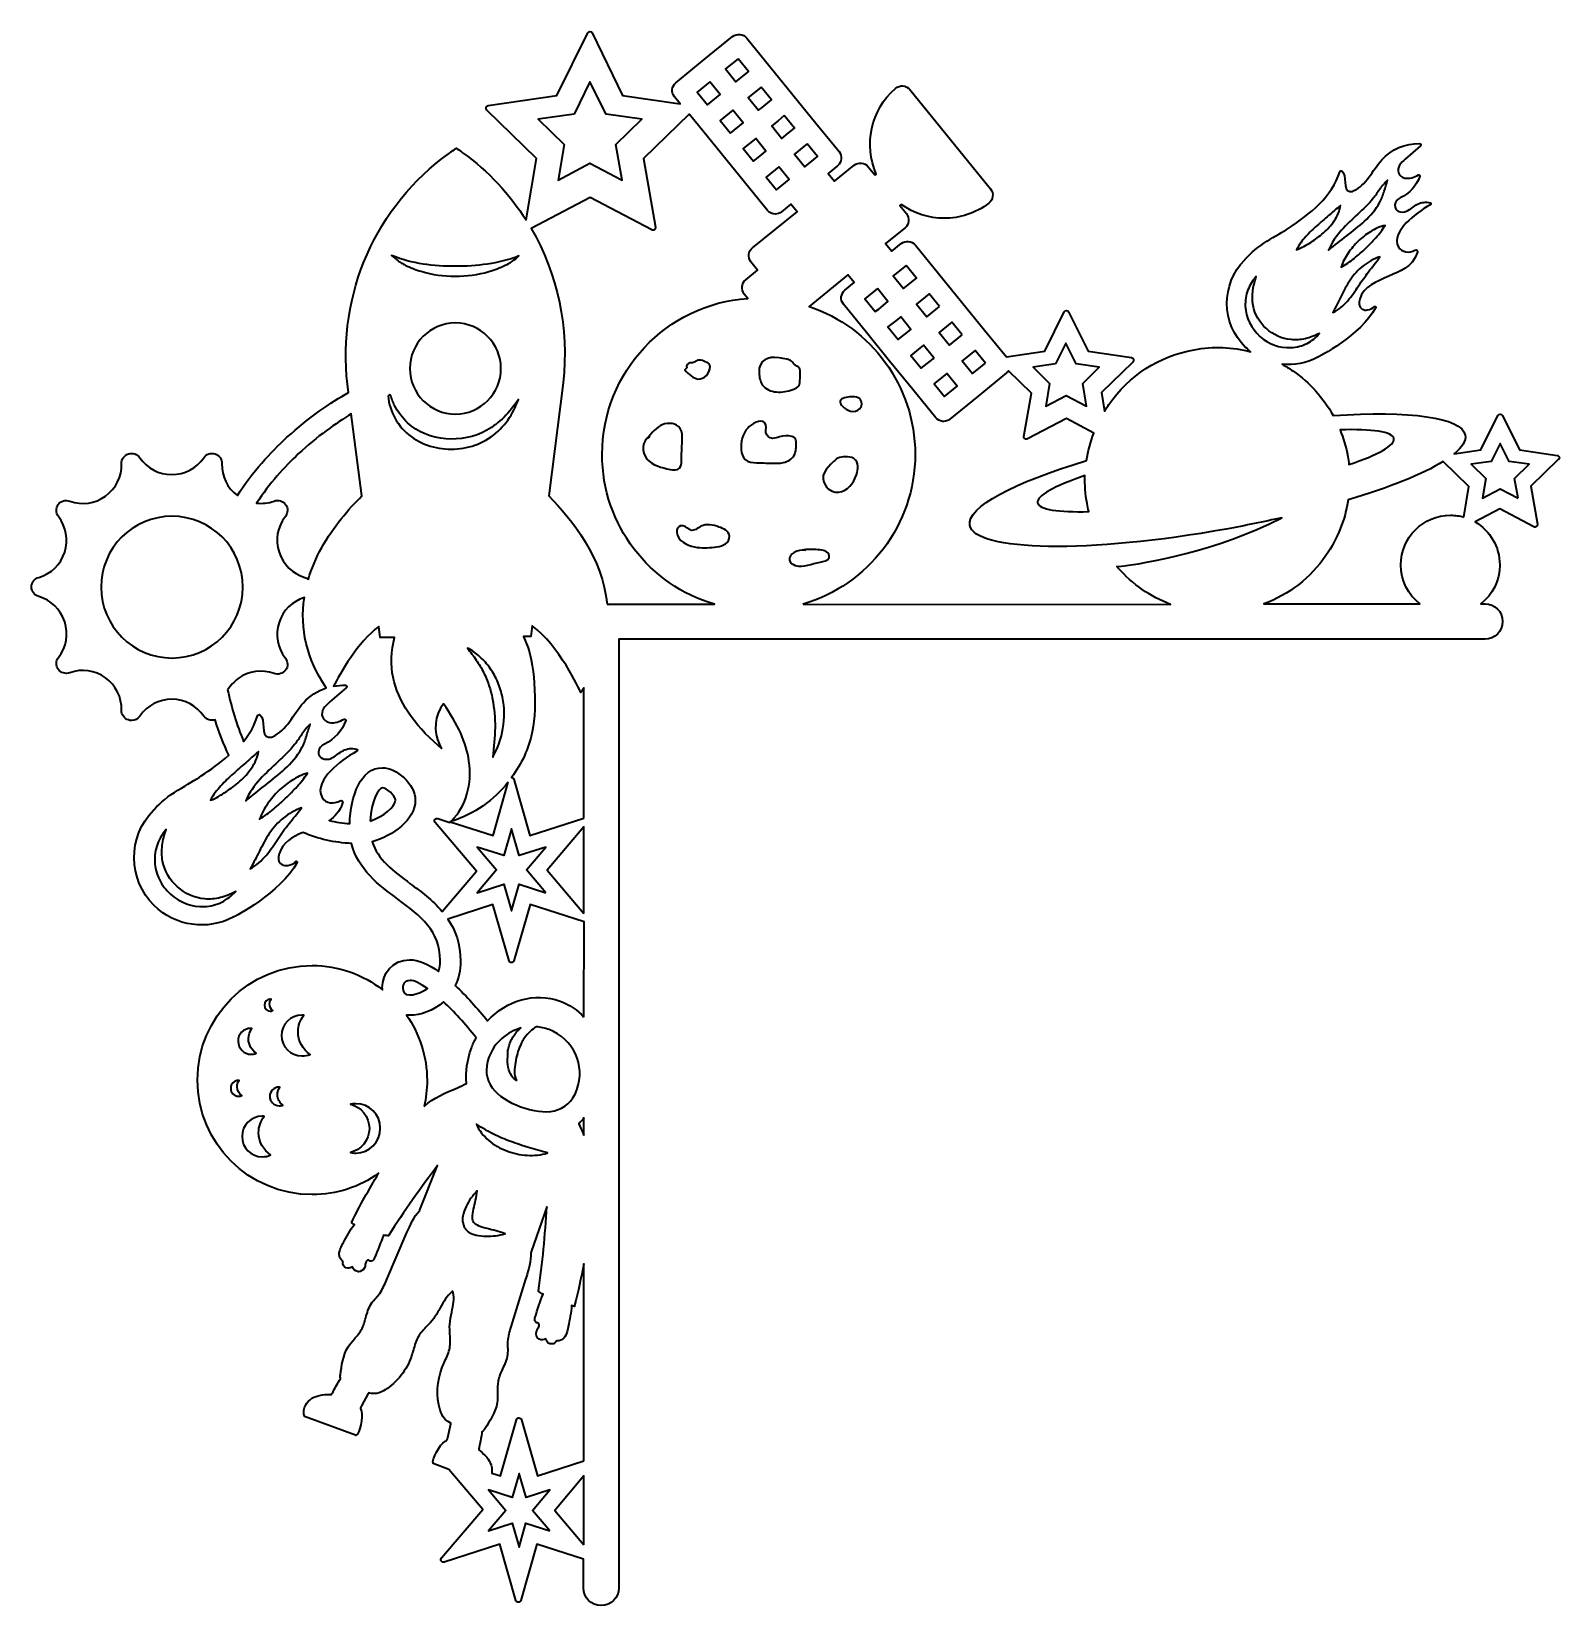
# Model space of a CAD drawing. Header units: millimetres. Extents: x 46 to 312, y 47 to 321.
import ezdxf

# ---------------------------------------------------------------- set-up
doc = ezdxf.new("R2010")
doc.units = ezdxf.units.MM
doc.header["$MEASUREMENT"] = 0
doc.layers.add('Layer 1', color=7, linetype='Continuous', lineweight=0)

msp = doc.modelspace()

# ---------------------------------------------------------------- linework, layer by layer
at = {"layer": 'Layer 1', "color": 18, "lineweight": 35, "true_color": 0x000000}
for points, knots in [([(312.38, 247.05), (312.31, 247.19), (312.21, 247.33), (312.03, 247.37), (312.03, 247.37), (305.43, 248.32), (305.43, 248.32), (305.43, 248.32), (302.47, 254.32), (302.47, 254.32), (302.4, 254.46), (302.26, 254.56), (302.08, 254.56), (301.91, 254.56), (301.77, 254.46), (301.7, 254.32), (301.7, 254.32), (298.73, 248.32), (298.73, 248.32), (298.73, 248.32), (294.08, 247.65), (294.08, 247.65), (295.49, 248.81), (296.16, 249.91), (295.98, 250.9), (295.42, 254.04), (286.21, 255.16), (272.98, 254.32), (271.29, 257.39), (268.92, 260.03), (265.96, 262.08), (265.36, 262.5), (264.72, 262.89), (264.09, 263.24), (266.17, 263.03), (268.32, 263.42), (270.19, 264.41), (270.33, 264.44), (277.78, 268.29), (280.39, 273.12), (280.49, 273.26), (280.28, 273.4), (280.18, 273.3), (279.82, 272.98), (279.44, 272.73), (278.98, 272.7), (278.62, 272.63), (278.31, 272.7), (278.02, 272.87), (277.39, 273.26), (277.42, 273.97), (277.6, 274.6), (278.31, 276.93), (280.49, 277.57), (282.68, 278.59), (284.62, 279.51), (286.7, 279.93), (287.65, 282.79), (287.76, 283.03), (287.48, 283.28), (287.23, 283.14), (286.31, 282.57), (284.9, 282.72), (284.37, 283.67), (283.56, 285.01), (284.62, 286.74), (285.71, 287.87), (286.95, 289.1), (288.36, 290.2), (289.91, 291.04), (290.05, 291.15), (290.02, 291.39), (289.84, 291.39), (289.14, 291.54), (288.36, 291.5), (287.69, 291.15), (287.02, 290.79), (286.46, 290.23), (285.75, 289.91), (284.9, 289.56), (283.63, 289.81), (283.74, 291.01), (283.81, 291.57), (284.16, 292.03), (284.66, 292.24), (286.24, 292.95), (287.48, 294.36), (288.08, 296.02), (288.15, 296.16), (287.97, 296.3), (287.83, 296.23), (287.09, 295.84), (286.31, 295.52), (285.47, 295.7), (284.97, 295.8), (284.52, 296.12), (284.37, 296.62), (284.02, 297.57), (284.8, 298.41), (285.54, 299.01), (285.54, 299.01), (288.18, 301.31), (288.18, 301.31), (288.33, 301.41), (288.25, 301.7), (288.04, 301.7), (285.57, 301.77), (283.1, 300.71), (281.45, 298.87), (279.79, 297.04), (278.8, 294.39), (276.47, 293.44), (276.3, 293.33), (276.08, 293.33), (275.87, 293.33), (274.57, 293.58), (275.45, 296.16), (274.53, 296.9), (274.39, 297), (274.18, 296.97), (274.11, 296.79), (272.84, 292.49), (268.92, 289.42), (265.15, 286.91), (263.42, 285.79), (259.43, 283.85), (257.67, 281.55), (257.63, 281.52), (257.6, 281.48), (257.56, 281.45), (253.4, 277.21), (253.44, 270.4), (257.67, 266.24), (257.99, 265.96), (258.27, 265.68), (258.59, 265.43), (255.41, 266.28), (252.09, 266.38), (248.74, 265.78), (242.68, 264.69), (237.38, 261.27), (233.89, 256.22), (233.61, 255.87), (233.36, 255.45), (233.15, 255.06), (233.15, 255.06), (232.59, 258.3), (232.59, 258.3), (232.59, 258.3), (238.09, 263.63), (238.09, 263.63), (238.2, 263.74), (238.23, 263.91), (238.2, 264.09), (238.12, 264.23), (238.02, 264.37), (237.84, 264.41), (237.84, 264.41), (230.26, 265.5), (230.26, 265.5), (230.26, 265.5), (226.87, 272.38), (226.87, 272.38), (226.8, 272.52), (226.66, 272.63), (226.48, 272.63), (226.31, 272.63), (226.17, 272.52), (226.1, 272.38), (226.1, 272.38), (222.71, 265.5), (222.71, 265.5), (222.71, 265.5), (216.04, 264.55), (216.04, 264.55), (216.04, 264.55), (212.23, 269.2), (212.23, 269.2), (212.23, 269.2), (208.21, 274.14), (208.21, 274.14), (208.21, 274.14), (204.19, 279.08), (204.19, 279.08), (204.19, 279.08), (200.17, 284.02), (200.17, 284.02), (199.57, 284.76), (198.47, 284.87), (197.7, 284.27), (197.7, 284.27), (196.07, 282.93), (196.07, 282.93), (196.07, 282.93), (194.98, 284.27), (194.98, 284.27), (194.98, 284.27), (198.37, 287.02), (198.37, 287.02), (199.11, 287.62), (199.21, 288.71), (198.61, 289.49), (198.61, 289.49), (197.45, 290.94), (197.45, 290.94), (197.45, 290.94), (197.7, 291.11), (197.7, 291.11), (199.92, 289.52), (202.53, 288.68), (205.18, 288.68), (207.89, 288.68), (210.64, 289.52), (212.97, 291.32), (213.32, 291.61), (213.57, 292.03), (213.64, 292.49), (213.71, 292.95), (213.54, 293.44), (213.29, 293.83), (213.29, 293.83), (199.21, 311.11), (199.21, 311.11), (198.9, 311.47), (198.47, 311.71), (198.01, 311.75), (197.56, 311.79), (197.06, 311.64), (196.71, 311.33), (192.33, 307.52), (191.13, 301.45), (193.36, 296.4), (193.36, 296.4), (193.11, 296.23), (193.11, 296.23), (193.11, 296.23), (191.95, 297.67), (191.95, 297.67), (191.35, 298.41), (190.25, 298.52), (189.48, 297.92), (189.48, 297.92), (186.09, 295.17), (186.09, 295.17), (186.09, 295.17), (185, 296.51), (185, 296.51), (185, 296.51), (186.62, 297.85), (186.62, 297.85), (187.36, 298.45), (187.47, 299.54), (186.87, 300.32), (186.87, 300.32), (182.84, 305.26), (182.84, 305.26), (182.84, 305.26), (178.82, 310.2), (178.82, 310.2), (178.82, 310.2), (174.8, 315.14), (174.8, 315.14), (174.8, 315.14), (170.78, 320.08), (170.78, 320.08), (170.5, 320.43), (170.07, 320.68), (169.62, 320.71), (169.16, 320.78), (168.7, 320.6), (168.31, 320.36), (168.31, 320.36), (163.37, 316.34), (163.37, 316.34), (163.37, 316.34), (158.43, 312.31), (158.43, 312.31), (157.69, 311.71), (157.59, 310.62), (158.19, 309.84), (158.19, 309.84), (159.21, 308.61), (159.21, 308.61), (159.21, 308.61), (149.12, 310.09), (149.12, 310.09), (149.12, 310.09), (143.86, 320.99), (143.86, 320.99), (143.79, 321.13), (143.65, 321.24), (143.47, 321.24), (143.3, 321.24), (143.16, 321.13), (143.09, 320.99), (143.09, 320.99), (137.72, 310.09), (137.72, 310.09), (137.72, 310.09), (125.73, 308.33), (125.73, 308.33), (125.59, 308.29), (125.41, 308.19), (125.38, 308.01), (125.31, 307.87), (125.38, 307.66), (125.48, 307.55), (125.48, 307.55), (134.16, 299.09), (134.16, 299.09), (134.16, 299.09), (132.33, 288.4), (132.33, 288.4), (129.47, 292.91), (125.77, 296.9), (121.28, 300.11), (120.97, 300.32), (120.69, 300.57), (120.33, 300.78), (120.33, 300.78), (120.16, 300.88), (120.16, 300.88), (120.16, 300.88), (120.05, 300.81), (120.05, 300.81), (119.7, 300.57), (119.31, 300.32), (118.96, 300.04), (106.19, 290.94), (99.41, 275.52), (101.21, 259.75), (101.21, 259.75), (101.39, 258.34), (101.39, 258.34), (98.32, 256.58), (94.44, 253.96), (90.66, 250.51), (87.81, 247.9), (84.67, 244.51), (82.02, 240.35), (80.26, 241.69), (79.27, 243.7), (79.34, 245.92), (79.37, 246.7), (78.88, 247.4), (78.14, 247.61), (77.4, 247.86), (76.59, 247.58), (76.16, 246.94), (74.86, 245.07), (72.85, 244.02), (70.59, 244.02), (68.33, 244.02), (66.32, 245.11), (65.02, 246.94), (64.59, 247.58), (63.78, 247.86), (63.04, 247.61), (62.3, 247.37), (61.81, 246.7), (61.84, 245.92), (61.91, 243.66), (60.89, 241.62), (59.05, 240.28), (57.22, 238.94), (54.96, 238.62), (52.81, 239.4), (52.07, 239.64), (51.26, 239.4), (50.8, 238.8), (50.34, 238.2), (50.38, 237.31), (50.84, 236.71), (52.21, 234.91), (52.6, 232.66), (51.93, 230.5), (51.22, 228.35), (49.6, 226.73), (47.41, 226.1), (46.67, 225.88), (46.14, 225.21), (46.14, 224.44), (46.14, 223.66), (46.67, 222.99), (47.41, 222.78), (49.57, 222.14), (51.22, 220.52), (51.93, 218.37), (52.63, 216.22), (52.25, 213.96), (50.84, 212.16), (50.38, 211.56), (50.34, 210.68), (50.8, 210.08), (51.26, 209.48), (52.07, 209.2), (52.81, 209.48), (54.93, 210.26), (57.22, 209.9), (59.05, 208.6), (60.89, 207.26), (61.88, 205.21), (61.84, 202.95), (61.81, 202.18), (62.3, 201.47), (63.04, 201.26), (63.22, 201.19), (63.39, 201.15), (63.61, 201.15), (64.17, 201.15), (64.7, 201.44), (65.05, 201.93), (66.36, 203.8), (68.37, 204.86), (70.63, 204.86), (72.88, 204.86), (74.89, 203.76), (76.2, 201.93), (76.62, 201.33), (77.43, 201.05), (78.14, 201.26), (78.81, 199.07), (79.62, 196.99), (80.54, 195.09), (79.02, 193.75), (77.36, 192.58), (75.74, 191.49), (73.87, 190.25), (69.5, 188.1), (67.52, 185.63), (67.49, 185.6), (67.45, 185.56), (67.42, 185.53), (62.86, 180.9), (62.9, 173.46), (67.52, 168.91), (71.26, 165.21), (76.87, 164.57), (81.28, 166.86), (81.46, 166.9), (89.57, 171.13), (92.43, 176.39), (92.53, 176.53), (92.32, 176.71), (92.18, 176.57), (91.83, 176.21), (91.37, 175.97), (90.84, 175.9), (90.49, 175.82), (90.1, 175.9), (89.78, 176.07), (89.08, 176.49), (89.11, 177.27), (89.32, 177.94), (89.92, 179.95), (91.58, 180.8), (93.45, 181.65), (96.06, 180.52), (98.92, 179.85), (101.92, 179.74), (103.05, 175.19), (106.68, 172.44), (110, 170), (113.95, 167.08), (117.37, 164.5), (117.37, 159.35), (117.37, 158.61), (117.26, 157.97), (117.09, 157.41), (115.29, 158.68), (113.52, 159.46), (112.04, 159.46), (108.97, 159.46), (107.28, 156.95), (107.28, 154.59), (107.28, 154.48), (107.28, 154.34), (107.31, 154.23), (103.93, 156.88), (99.66, 158.47), (95.04, 158.47), (84.03, 158.47), (75.07, 149.54), (75.07, 138.5), (75.07, 127.49), (84, 118.53), (95.04, 118.53), (99.34, 118.53), (103.33, 119.87), (106.61, 122.24), (104.99, 119.45), (103.33, 116.63), (101.95, 113.74), (101.95, 113.74), (101.95, 113.56), (101.95, 113.56), (101.95, 113.56), (102.06, 113.49), (102.06, 113.49), (102.16, 113.42), (102.27, 113.38), (102.41, 113.31), (101.67, 112.4), (101, 111.09), (100.51, 110.17), (100.4, 109.96), (100.29, 109.82), (100.22, 109.64), (99.84, 108.9), (99.48, 107.88), (100.08, 107.24), (100.12, 107.21), (100.19, 107.14), (100.19, 107.14), (100.29, 107.03), (100.37, 107), (100.4, 106.89), (100.44, 106.82), (100.44, 106.75), (100.4, 106.68), (100.4, 106.61), (100.4, 106.57), (100.4, 106.47), (100.44, 106.08), (100.82, 105.73), (101.25, 105.69), (101.53, 105.69), (101.81, 105.76), (102.09, 105.94), (102.2, 105.55), (102.52, 105.23), (102.94, 105.13), (103.01, 105.13), (103.05, 105.09), (103.12, 105.09), (103.54, 105.09), (103.96, 105.37), (104.18, 105.76), (104.28, 105.94), (104.28, 106.12), (104.32, 106.33), (104.35, 106.43), (104.35, 106.57), (104.39, 106.68), (104.46, 106.93), (104.63, 107.14), (104.85, 107.1), (104.92, 107.1), (104.95, 107.07), (104.99, 107.03), (105.09, 106.96), (105.16, 106.93), (105.34, 106.93), (105.69, 106.93), (105.9, 107.39), (105.94, 107.53), (106.5, 108.83), (107, 110.14), (107.49, 111.48), (107.74, 111.41), (107.99, 111.37), (108.27, 111.37), (108.27, 111.37), (108.37, 111.37), (108.37, 111.37), (108.37, 111.37), (108.44, 111.48), (108.44, 111.48), (111.05, 115.61), (113.95, 119.7), (116.91, 123.58), (116.91, 123.58), (113.84, 115.85), (113.84, 115.85), (113.81, 115.82), (113.81, 115.75), (113.77, 115.71), (112.78, 114.72), (112.08, 113.1), (111.58, 111.9), (111.58, 111.9), (108.02, 103.61), (108.02, 103.61), (107.67, 102.83), (107.35, 102.02), (106.82, 101.32), (106.64, 101.04), (106.4, 100.79), (106.19, 100.54), (105.87, 100.19), (105.59, 99.87), (105.34, 99.48), (104.88, 98.74), (104.63, 97.9), (104.39, 97.08), (104.18, 96.38), (104, 95.6), (103.61, 94.97), (103.29, 94.37), (102.83, 93.87), (102.41, 93.38), (102.02, 92.96), (101.64, 92.5), (101.32, 92), (100.4, 90.52), (100.19, 88.72), (99.98, 87.14), (99.94, 86.89), (99.94, 86.64), (100.01, 86.43), (99.55, 85.8), (99.13, 84.95), (98.78, 84.35), (98.67, 84.1), (98.53, 83.89), (98.42, 83.71), (97.4, 83.71), (96.34, 83.68), (95.36, 83.22), (94.44, 82.8), (93.52, 81.74), (93.59, 80.54), (93.59, 80.36), (93.66, 80.15), (93.7, 79.94), (93.7, 79.94), (93.73, 79.87), (93.73, 79.87), (93.73, 79.87), (102.59, 76.59), (102.59, 76.59), (102.59, 76.59), (102.66, 76.55), (102.66, 76.55), (102.66, 76.55), (102.73, 76.59), (102.73, 76.59), (103.36, 76.84), (103.93, 79.87), (103.65, 80.75), (103.65, 80.82), (103.61, 80.86), (103.58, 80.89), (103.54, 81), (103.47, 81.1), (103.47, 81.24), (103.47, 81.39), (103.58, 81.6), (103.65, 81.74), (103.65, 81.74), (104.81, 83.89), (104.81, 83.89), (104.81, 83.93), (104.85, 83.96), (104.85, 84), (105.2, 83.89), (105.52, 83.86), (105.87, 83.86), (106.01, 83.86), (106.19, 83.86), (106.33, 83.89), (106.89, 84), (107.39, 84.28), (107.77, 84.49), (109.85, 85.83), (111.58, 87.98), (112.36, 90.38), (112.47, 90.73), (112.57, 91.12), (112.71, 91.48), (112.92, 92.29), (113.17, 93.1), (113.56, 93.8), (113.95, 94.47), (114.55, 95.07), (115.08, 95.64), (115.46, 96.03), (115.89, 96.48), (116.24, 96.94), (116.66, 97.54), (117.05, 98.18), (117.37, 98.81), (117.97, 99.91), (118.5, 100.89), (119.42, 101.56), (119.49, 101.6), (119.52, 101.67), (119.56, 101.67), (119.59, 101.6), (119.59, 101.56), (119.63, 101.49), (119.87, 100.4), (119.63, 99.24), (119.38, 98.07), (119.24, 97.37), (119.06, 96.63), (119.03, 95.92), (118.99, 95.32), (119.03, 94.76), (119.06, 94.19), (119.13, 93.38), (119.17, 92.6), (119.03, 91.83), (118.89, 91.02), (118.53, 90.24), (118.18, 89.5), (118.04, 89.15), (117.86, 88.79), (117.72, 88.44), (116.77, 86.08), (116.63, 83.36), (117.37, 80.96), (117.47, 80.54), (117.72, 79.97), (118.04, 79.55), (118.39, 79.16), (118.82, 78.88), (119.24, 78.7), (119.24, 78.67), (119.24, 78.63), (119.2, 78.6), (119.2, 78.6), (118.71, 76.2), (118.71, 76.2), (118.67, 76.06), (118.64, 75.85), (118.53, 75.74), (118.46, 75.64), (118.39, 75.64), (118.25, 75.56), (118.22, 75.53), (118.15, 75.49), (118.15, 75.49), (117.33, 75), (115.82, 72.32), (116.13, 71.72), (116.13, 71.72), (116.17, 71.65), (116.17, 71.65), (116.17, 71.65), (118.89, 70.63), (118.89, 70.63), (118.89, 70.63), (124.78, 63.68), (124.78, 63.68), (124.78, 63.68), (117.58, 55.21), (117.58, 55.21), (117.47, 55.07), (117.44, 54.86), (117.55, 54.68), (117.65, 54.5), (117.86, 54.43), (118.04, 54.5), (118.04, 54.5), (127.74, 57.61), (127.74, 57.61), (127.74, 57.61), (130.56, 47.8), (130.56, 47.8), (130.63, 47.62), (130.77, 47.48), (130.99, 47.48), (131.2, 47.48), (131.34, 47.59), (131.41, 47.8), (131.41, 47.8), (134.23, 57.61), (134.23, 57.61), (134.23, 57.61), (142.35, 55), (142.35, 55), (142.35, 55), (142.35, 49.99), (142.35, 49.99), (142.35, 48.3), (143.69, 46.92), (145.42, 46.92), (147.14, 46.92), (148.48, 48.26), (148.48, 49.99), (148.48, 49.99), (148.48, 215.34), (148.48, 215.34), (148.48, 215.34), (299.44, 215.34), (299.44, 215.34), (301.13, 215.34), (302.51, 216.68), (302.51, 218.4), (302.51, 220.13), (301.17, 221.47), (299.44, 221.47), (299.44, 221.47), (298.7, 221.47), (298.7, 221.47), (300.74, 223.06), (302.01, 225.53), (302.01, 228.28), (302.01, 231.46), (300.28, 234.28), (297.71, 235.76), (297.71, 235.76), (302.01, 238.02), (302.01, 238.02), (302.01, 238.02), (307.94, 234.91), (307.94, 234.91), (308.08, 234.81), (308.29, 234.84), (308.4, 234.95), (308.5, 235.06), (308.61, 235.23), (308.57, 235.37), (308.57, 235.37), (307.45, 241.97), (307.45, 241.97), (307.45, 241.97), (312.21, 246.63), (312.21, 246.63), (312.38, 246.7), (312.42, 246.91), (312.38, 247.05)], [0, 0, 0, 0, 1, 1, 1, 2, 2, 2, 3, 3, 3, 4, 4, 4, 5, 5, 5, 6, 6, 6, 7, 7, 7, 8, 8, 8, 9, 9, 9, 10, 10, 10, 11, 11, 11, 12, 12, 12, 13, 13, 13, 14, 14, 14, 15, 15, 15, 16, 16, 16, 17, 17, 17, 18, 18, 18, 19, 19, 19, 20, 20, 20, 21, 21, 21, 22, 22, 22, 23, 23, 23, 24, 24, 24, 25, 25, 25, 26, 26, 26, 27, 27, 27, 28, 28, 28, 29, 29, 29, 30, 30, 30, 31, 31, 31, 32, 32, 32, 33, 33, 33, 34, 34, 34, 35, 35, 35, 36, 36, 36, 37, 37, 37, 38, 38, 38, 39, 39, 39, 40, 40, 40, 41, 41, 41, 42, 42, 42, 43, 43, 43, 44, 44, 44, 45, 45, 45, 46, 46, 46, 47, 47, 47, 48, 48, 48, 49, 49, 49, 50, 50, 50, 51, 51, 51, 52, 52, 52, 53, 53, 53, 54, 54, 54, 55, 55, 55, 56, 56, 56, 57, 57, 57, 58, 58, 58, 59, 59, 59, 60, 60, 60, 61, 61, 61, 62, 62, 62, 63, 63, 63, 64, 64, 64, 65, 65, 65, 66, 66, 66, 67, 67, 67, 68, 68, 68, 69, 69, 69, 70, 70, 70, 71, 71, 71, 72, 72, 72, 73, 73, 73, 74, 74, 74, 75, 75, 75, 76, 76, 76, 77, 77, 77, 78, 78, 78, 79, 79, 79, 80, 80, 80, 81, 81, 81, 82, 82, 82, 83, 83, 83, 84, 84, 84, 85, 85, 85, 86, 86, 86, 87, 87, 87, 88, 88, 88, 89, 89, 89, 90, 90, 90, 91, 91, 91, 92, 92, 92, 93, 93, 93, 94, 94, 94, 95, 95, 95, 96, 96, 96, 97, 97, 97, 98, 98, 98, 99, 99, 99, 100, 100, 100, 101, 101, 101, 102, 102, 102, 103, 103, 103, 104, 104, 104, 105, 105, 105, 106, 106, 106, 107, 107, 107, 108, 108, 108, 109, 109, 109, 110, 110, 110, 111, 111, 111, 112, 112, 112, 113, 113, 113, 114, 114, 114, 115, 115, 115, 116, 116, 116, 117, 117, 117, 118, 118, 118, 119, 119, 119, 120, 120, 120, 121, 121, 121, 122, 122, 122, 123, 123, 123, 124, 124, 124, 125, 125, 125, 126, 126, 126, 127, 127, 127, 128, 128, 128, 129, 129, 129, 130, 130, 130, 131, 131, 131, 132, 132, 132, 133, 133, 133, 134, 134, 134, 135, 135, 135, 136, 136, 136, 137, 137, 137, 138, 138, 138, 139, 139, 139, 140, 140, 140, 141, 141, 141, 142, 142, 142, 143, 143, 143, 144, 144, 144, 145, 145, 145, 146, 146, 146, 147, 147, 147, 148, 148, 148, 149, 149, 149, 150, 150, 150, 151, 151, 151, 152, 152, 152, 153, 153, 153, 154, 154, 154, 155, 155, 155, 156, 156, 156, 157, 157, 157, 158, 158, 158, 159, 159, 159, 160, 160, 160, 161, 161, 161, 162, 162, 162, 163, 163, 163, 164, 164, 164, 165, 165, 165, 166, 166, 166, 167, 167, 167, 168, 168, 168, 169, 169, 169, 170, 170, 170, 171, 171, 171, 172, 172, 172, 173, 173, 173, 174, 174, 174, 175, 175, 175, 176, 176, 176, 177, 177, 177, 178, 178, 178, 179, 179, 179, 180, 180, 180, 181, 181, 181, 182, 182, 182, 183, 183, 183, 184, 184, 184, 185, 185, 185, 186, 186, 186, 187, 187, 187, 188, 188, 188, 189, 189, 189, 190, 190, 190, 191, 191, 191, 192, 192, 192, 193, 193, 193, 194, 194, 194, 195, 195, 195, 196, 196, 196, 197, 197, 197, 198, 198, 198, 199, 199, 199, 200, 200, 200, 201, 201, 201, 202, 202, 202, 203, 203, 203, 204, 204, 204, 205, 205, 205, 206, 206, 206, 207, 207, 207, 208, 208, 208, 209, 209, 209, 210, 210, 210, 211, 211, 211, 212, 212, 212, 213, 213, 213, 214, 214, 214, 215, 215, 215, 216, 216, 216, 217, 217, 217, 218, 218, 218, 219, 219, 219, 220, 220, 220, 221, 221, 221, 222, 222, 222, 223, 223, 223, 224, 224, 224, 225, 225, 225, 226, 226, 226, 227, 227, 227, 228, 228, 228, 229, 229, 229, 230, 230, 230, 231, 231, 231, 232, 232, 232, 233, 233, 233, 234, 234, 234, 235, 235, 235, 236, 236, 236, 237, 237, 237, 238, 238, 238, 239, 239, 239, 240, 240, 240, 241, 241, 241, 242, 242, 242, 243, 243, 243, 244, 244, 244, 245, 245, 245, 246, 246, 246, 247, 247, 247, 248, 248, 248, 249, 249, 249, 250, 250, 250, 251, 251, 251, 252, 252, 252, 253, 253, 253, 254, 254, 254, 255, 255, 255, 256, 256, 256, 257, 257, 257, 258, 258, 258, 259, 259, 259, 260, 260, 260, 261, 261, 261, 262, 262, 262, 263, 263, 263, 264, 264, 264, 265, 265, 265, 266, 266, 266, 267, 267, 267, 268, 268, 268, 269, 269, 269, 270, 270, 270, 271, 271, 271, 272, 272, 272, 273, 273, 273, 274, 274, 274, 274]), ([(169.3, 316.48), (169.3, 316.48), (171.1, 314.25), (171.1, 314.25), (171.1, 314.25), (170.96, 314.15), (170.96, 314.15), (170.96, 314.15), (168.87, 312.49), (168.87, 312.49), (168.87, 312.49), (167.08, 314.71), (167.08, 314.71), (167.08, 314.71), (169.3, 316.48), (169.3, 316.48)], [0, 0, 0, 0, 1, 1, 1, 2, 2, 2, 3, 3, 3, 4, 4, 4, 5, 5, 5, 5]), ([(140.69, 306.81), (140.69, 306.81), (143.47, 312.46), (143.47, 312.46), (143.47, 312.46), (146.26, 306.81), (146.26, 306.81), (146.26, 306.81), (152.51, 305.93), (152.51, 305.93), (152.51, 305.93), (147.99, 301.55), (147.99, 301.55), (147.99, 301.55), (149.05, 295.35), (149.05, 295.35), (149.05, 295.35), (143.47, 298.27), (143.47, 298.27), (143.47, 298.27), (137.9, 295.35), (137.9, 295.35), (137.9, 295.35), (138.96, 301.55), (138.96, 301.55), (138.96, 301.55), (134.41, 305.93), (134.41, 305.93), (134.41, 305.93), (140.69, 306.81), (140.69, 306.81)], [0, 0, 0, 0, 1, 1, 1, 2, 2, 2, 3, 3, 3, 4, 4, 4, 5, 5, 5, 6, 6, 6, 7, 7, 7, 8, 8, 8, 9, 9, 9, 10, 10, 10, 10]), ([(164.36, 312.46), (164.36, 312.46), (166.16, 310.23), (166.16, 310.23), (166.16, 310.23), (163.94, 308.43), (163.94, 308.43), (163.94, 308.43), (162.14, 310.66), (162.14, 310.66), (162.14, 310.66), (164.36, 312.46), (164.36, 312.46)], [0, 0, 0, 0, 1, 1, 1, 2, 2, 2, 3, 3, 3, 4, 4, 4, 4]), ([(173.28, 311.54), (173.28, 311.54), (175.08, 309.32), (175.08, 309.32), (175.08, 309.32), (173.46, 307.98), (173.46, 307.98), (173.46, 307.98), (172.86, 307.52), (172.86, 307.52), (172.86, 307.52), (171.06, 309.74), (171.06, 309.74), (171.06, 309.74), (171.2, 309.84), (171.2, 309.84), (171.2, 309.84), (173.28, 311.54), (173.28, 311.54)], [0, 0, 0, 0, 1, 1, 1, 2, 2, 2, 3, 3, 3, 4, 4, 4, 5, 5, 5, 6, 6, 6, 6]), ([(167.96, 303.49), (167.96, 303.49), (166.16, 305.72), (166.16, 305.72), (166.16, 305.72), (168.38, 307.52), (168.38, 307.52), (168.38, 307.52), (170.18, 305.29), (170.18, 305.29), (170.18, 305.29), (167.96, 303.49), (167.96, 303.49)], [0, 0, 0, 0, 1, 1, 1, 2, 2, 2, 3, 3, 3, 4, 4, 4, 4]), ([(146.44, 221.44), (145.66, 229.45), (140.44, 236.15), (136.28, 240.31), (136.28, 240.31), (138.78, 260.03), (138.78, 260.03), (139.88, 269.56), (137.83, 278.98), (133.24, 286.91), (133.24, 286.91), (143.51, 292.31), (143.51, 292.31), (143.51, 292.31), (154.23, 286.67), (154.23, 286.67), (154.31, 286.63), (154.34, 286.6), (154.45, 286.6), (154.55, 286.6), (154.62, 286.63), (154.69, 286.7), (154.8, 286.81), (154.9, 286.98), (154.87, 287.13), (154.87, 287.13), (152.79, 299.09), (152.79, 299.09), (152.79, 299.09), (160.76, 306.81), (160.76, 306.81), (160.76, 306.81), (162.35, 304.87), (162.35, 304.87), (162.35, 304.87), (166.37, 299.93), (166.37, 299.93), (166.37, 299.93), (170.39, 294.99), (170.39, 294.99), (170.39, 294.99), (174.41, 290.05), (174.41, 290.05), (174.77, 289.63), (175.26, 289.42), (175.75, 289.42), (176.14, 289.42), (176.53, 289.52), (176.85, 289.81), (176.85, 289.81), (178.47, 291.15), (178.47, 291.15), (178.47, 291.15), (179.56, 289.81), (179.56, 289.81), (179.56, 289.81), (171.8, 283.56), (171.8, 283.56), (171.45, 283.28), (171.2, 282.86), (171.17, 282.4), (171.1, 281.94), (171.27, 281.48), (171.52, 281.09), (171.52, 281.09), (172.68, 279.65), (172.68, 279.65), (172.68, 279.65), (170.6, 277.95), (170.6, 277.95), (169.86, 277.35), (169.76, 276.26), (170.36, 275.48), (170.36, 275.48), (170.96, 274.71), (170.96, 274.71), (156.81, 273.76), (145.59, 261.97), (145.59, 247.54), (145.59, 235.16), (153.81, 224.75), (165.14, 221.44), (165.14, 221.44), (146.44, 221.44), (146.44, 221.44), (146.44, 221.44), (146.44, 221.44), (146.44, 221.44)], [0, 0, 0, 0, 1, 1, 1, 2, 2, 2, 3, 3, 3, 4, 4, 4, 5, 5, 5, 6, 6, 6, 7, 7, 7, 8, 8, 8, 9, 9, 9, 10, 10, 10, 11, 11, 11, 12, 12, 12, 13, 13, 13, 14, 14, 14, 15, 15, 15, 16, 16, 16, 17, 17, 17, 18, 18, 18, 19, 19, 19, 20, 20, 20, 21, 21, 21, 22, 22, 22, 23, 23, 23, 24, 24, 24, 25, 25, 25, 26, 26, 26, 27, 27, 27, 28, 28, 28, 29, 29, 29, 29]), ([(177.31, 306.6), (177.31, 306.6), (179.11, 304.38), (179.11, 304.38), (179.11, 304.38), (178.01, 303.49), (178.01, 303.49), (178.01, 303.49), (176.92, 302.61), (176.92, 302.61), (176.92, 302.61), (176.04, 303.71), (176.04, 303.71), (176.04, 303.71), (175.15, 304.8), (175.15, 304.8), (175.15, 304.8), (176.25, 305.68), (176.25, 305.68), (176.25, 305.68), (177.31, 306.6), (177.31, 306.6)], [0, 0, 0, 0, 1, 1, 1, 2, 2, 2, 3, 3, 3, 4, 4, 4, 5, 5, 5, 6, 6, 6, 7, 7, 7, 7]), ([(171.27, 301.7), (171.27, 301.7), (172.37, 302.58), (172.37, 302.58), (172.37, 302.58), (173.25, 301.48), (173.25, 301.48), (173.25, 301.48), (174.13, 300.39), (174.13, 300.39), (174.13, 300.39), (173.04, 299.51), (173.04, 299.51), (173.04, 299.51), (171.94, 298.63), (171.94, 298.63), (171.94, 298.63), (170.14, 300.85), (170.14, 300.85), (170.14, 300.85), (171.27, 301.7), (171.27, 301.7)], [0, 0, 0, 0, 1, 1, 1, 2, 2, 2, 3, 3, 3, 4, 4, 4, 5, 5, 5, 6, 6, 6, 7, 7, 7, 7]), ([(181.33, 301.66), (181.33, 301.66), (183.13, 299.44), (183.13, 299.44), (183.13, 299.44), (180.9, 297.64), (180.9, 297.64), (180.9, 297.64), (179.11, 299.86), (179.11, 299.86), (179.11, 299.86), (180.73, 301.2), (180.73, 301.2), (180.73, 301.2), (181.33, 301.66), (181.33, 301.66)], [0, 0, 0, 0, 1, 1, 1, 2, 2, 2, 3, 3, 3, 4, 4, 4, 5, 5, 5, 5]), ([(176.39, 297.64), (176.39, 297.64), (178.19, 295.42), (178.19, 295.42), (178.19, 295.42), (175.97, 293.62), (175.97, 293.62), (175.97, 293.62), (174.17, 295.84), (174.17, 295.84), (174.17, 295.84), (176.39, 297.64), (176.39, 297.64)], [0, 0, 0, 0, 1, 1, 1, 2, 2, 2, 3, 3, 3, 4, 4, 4, 4]), ([(274.43, 286.6), (275.34, 287.62), (276.33, 288.54), (277.28, 289.42), (278.24, 290.3), (279.19, 291.18), (279.96, 292.17), (280.35, 292.66), (280.71, 293.19), (281.09, 293.76), (281.48, 294.32), (281.94, 294.85), (282.47, 295.35), (282.26, 294.68), (282.08, 294.04), (281.87, 293.41), (281.66, 292.77), (281.45, 292.06), (281.09, 291.47), (280.42, 290.16), (279.44, 289.14), (278.45, 288.18), (277.42, 287.27), (276.37, 286.42), (275.34, 285.61), (274.28, 284.8), (273.26, 284.02), (272.17, 283.14), (272.7, 284.41), (273.51, 285.57), (274.43, 286.6)], [0, 0, 0, 0, 1, 1, 1, 2, 2, 2, 3, 3, 3, 4, 4, 4, 5, 5, 5, 6, 6, 6, 7, 7, 7, 8, 8, 8, 9, 9, 9, 10, 10, 10, 10]), ([(268.22, 285.5), (268.82, 286.17), (269.49, 286.84), (270.16, 287.41), (270.83, 287.97), (271.5, 288.57), (272.17, 289.14), (272.84, 289.74), (273.51, 290.3), (274.25, 290.94), (274.14, 289.95), (273.69, 289.07), (273.16, 288.25), (272.63, 287.44), (271.99, 286.74), (271.29, 286.14), (270.58, 285.54), (269.84, 284.97), (269.06, 284.48), (268.29, 283.99), (267.48, 283.56), (266.56, 283.17), (267.02, 284.06), (267.58, 284.8), (268.22, 285.5)], [0, 0, 0, 0, 1, 1, 1, 2, 2, 2, 3, 3, 3, 4, 4, 4, 5, 5, 5, 6, 6, 6, 7, 7, 7, 8, 8, 8, 8]), ([(280.42, 285.29), (279.82, 284.66), (279.26, 283.99), (278.59, 283.42), (277.99, 282.82), (277.32, 282.26), (276.61, 281.69), (275.94, 281.13), (275.2, 280.6), (274.36, 280.14), (274.64, 281.06), (275.1, 281.87), (275.59, 282.61), (276.12, 283.35), (276.68, 284.06), (277.35, 284.69), (277.99, 285.29), (278.69, 285.89), (279.47, 286.35), (280.25, 286.84), (281.06, 287.23), (282.01, 287.44), (281.55, 286.63), (281.02, 285.96), (280.42, 285.29)], [0, 0, 0, 0, 1, 1, 1, 2, 2, 2, 3, 3, 3, 4, 4, 4, 5, 5, 5, 6, 6, 6, 7, 7, 7, 8, 8, 8, 8]), ([(114.37, 280.71), (116.21, 280.42), (118.11, 280.32), (119.98, 280.32), (121.85, 280.32), (123.75, 280.42), (125.59, 280.71), (127.42, 280.99), (129.29, 281.38), (131.09, 282.12), (130.74, 281.8), (130.35, 281.48), (129.96, 281.2), (129.75, 281.09), (129.54, 280.92), (129.33, 280.81), (129.33, 280.81), (129.01, 280.63), (129.01, 280.63), (129.01, 280.63), (128.66, 280.49), (128.66, 280.49), (127.78, 280.04), (126.82, 279.68), (125.87, 279.4), (123.97, 278.84), (121.96, 278.59), (119.98, 278.59), (117.97, 278.59), (115.99, 278.84), (114.05, 279.44), (113.1, 279.72), (112.18, 280.07), (111.27, 280.53), (111.05, 280.63), (110.84, 280.78), (110.63, 280.88), (110.42, 280.99), (110.21, 281.16), (110.03, 281.27), (109.64, 281.55), (109.26, 281.9), (108.9, 282.22), (110.7, 281.45), (112.54, 281.02), (114.37, 280.71)], [0, 0, 0, 0, 1, 1, 1, 2, 2, 2, 3, 3, 3, 4, 4, 4, 5, 5, 5, 6, 6, 6, 7, 7, 7, 8, 8, 8, 9, 9, 9, 10, 10, 10, 11, 11, 11, 12, 12, 12, 13, 13, 13, 14, 14, 14, 15, 15, 15, 15]), ([(198.54, 280.46), (198.54, 280.46), (200.34, 278.24), (200.34, 278.24), (200.34, 278.24), (198.12, 276.44), (198.12, 276.44), (198.12, 276.44), (196.32, 278.66), (196.32, 278.66), (196.32, 278.66), (198.54, 280.46), (198.54, 280.46)], [0, 0, 0, 0, 1, 1, 1, 2, 2, 2, 3, 3, 3, 4, 4, 4, 4]), ([(279.15, 279.36), (278.55, 278.55), (277.95, 277.74), (277.39, 276.9), (276.82, 276.05), (276.26, 275.13), (275.52, 274.32), (274.81, 273.47), (273.93, 272.73), (272.94, 272.24), (273.4, 273.26), (273.9, 274.18), (274.36, 275.1), (274.81, 276.01), (275.31, 276.97), (275.94, 277.92), (276.54, 278.84), (277.32, 279.72), (278.2, 280.39), (279.08, 281.06), (280.04, 281.62), (281.13, 281.98), (280.46, 280.99), (279.79, 280.21), (279.15, 279.36)], [0, 0, 0, 0, 1, 1, 1, 2, 2, 2, 3, 3, 3, 4, 4, 4, 5, 5, 5, 6, 6, 6, 7, 7, 7, 8, 8, 8, 8]), ([(180.59, 221.44), (191.88, 224.75), (200.13, 235.2), (200.13, 247.54), (200.13, 259.54), (192.4, 269.7), (181.65, 273.33), (181.65, 273.33), (188.42, 278.84), (188.42, 278.84), (188.42, 278.84), (189.51, 277.5), (189.51, 277.5), (189.51, 277.5), (187.89, 276.15), (187.89, 276.15), (187.15, 275.55), (187.04, 274.46), (187.64, 273.69), (187.64, 273.69), (191.66, 268.75), (191.66, 268.75), (191.66, 268.75), (195.69, 263.81), (195.69, 263.81), (195.69, 263.81), (199.71, 258.87), (199.71, 258.87), (199.71, 258.87), (203.73, 253.93), (203.73, 253.93), (204.01, 253.58), (204.43, 253.33), (204.89, 253.29), (204.96, 253.29), (205, 253.29), (205.07, 253.29), (205.46, 253.29), (205.88, 253.4), (206.16, 253.68), (206.16, 253.68), (211.1, 257.7), (211.1, 257.7), (211.1, 257.7), (216.04, 261.73), (216.04, 261.73), (216.18, 261.83), (216.29, 261.97), (216.39, 262.11), (216.39, 262.11), (220.38, 258.23), (220.38, 258.23), (220.38, 258.23), (219.07, 250.68), (219.07, 250.68), (219.04, 250.54), (219.11, 250.33), (219.25, 250.26), (219.36, 250.15), (219.57, 250.15), (219.71, 250.23), (219.71, 250.23), (226.48, 253.79), (226.48, 253.79), (226.48, 253.79), (231.28, 251.25), (231.28, 251.25), (230.68, 249.7), (230.26, 248.07), (230.01, 246.45), (217.31, 242.64), (209.06, 238.34), (209.66, 235.2), (210.5, 230.54), (230.54, 230.22), (254.35, 234.53), (257.67, 235.13), (260.91, 235.8), (264.02, 236.5), (252.52, 230.58), (240.45, 228.56), (235.59, 228), (235.59, 228), (235.3, 227.97), (235.3, 227.97), (235.3, 227.97), (235.48, 227.75), (235.48, 227.75), (238.05, 224.86), (241.16, 222.74), (244.62, 221.4), (244.62, 221.4), (180.59, 221.44), (180.59, 221.44), (180.59, 221.44), (180.59, 221.44), (180.59, 221.44)], [0, 0, 0, 0, 1, 1, 1, 2, 2, 2, 3, 3, 3, 4, 4, 4, 5, 5, 5, 6, 6, 6, 7, 7, 7, 8, 8, 8, 9, 9, 9, 10, 10, 10, 11, 11, 11, 12, 12, 12, 13, 13, 13, 14, 14, 14, 15, 15, 15, 16, 16, 16, 17, 17, 17, 18, 18, 18, 19, 19, 19, 20, 20, 20, 21, 21, 21, 22, 22, 22, 23, 23, 23, 24, 24, 24, 25, 25, 25, 26, 26, 26, 27, 27, 27, 28, 28, 28, 29, 29, 29, 30, 30, 30, 31, 31, 31, 32, 32, 32, 32]), ([(257.67, 273.37), (257.63, 274.36), (257.77, 275.31), (258.13, 276.19), (258.48, 277.07), (258.97, 277.88), (259.57, 278.52), (258.97, 276.79), (258.73, 275.1), (259.01, 273.51), (259.33, 271.92), (260.17, 270.47), (261.34, 269.45), (262.5, 268.39), (264.02, 267.69), (265.64, 267.55), (266.45, 267.44), (267.26, 267.51), (268.11, 267.69), (268.96, 267.86), (269.73, 268.22), (270.58, 268.61), (269.98, 267.9), (269.24, 267.3), (268.43, 266.88), (267.58, 266.45), (266.63, 266.21), (265.64, 266.14), (263.67, 266.03), (261.66, 266.77), (260.21, 268.11), (258.73, 269.45), (257.74, 271.39), (257.67, 273.37)], [0, 0, 0, 0, 1, 1, 1, 2, 2, 2, 3, 3, 3, 4, 4, 4, 5, 5, 5, 6, 6, 6, 7, 7, 7, 8, 8, 8, 9, 9, 9, 10, 10, 10, 11, 11, 11, 11]), ([(193.6, 276.44), (193.6, 276.44), (195.4, 274.21), (195.4, 274.21), (195.4, 274.21), (193.78, 272.87), (193.78, 272.87), (193.78, 272.87), (193.18, 272.42), (193.18, 272.42), (193.18, 272.42), (191.38, 274.64), (191.38, 274.64), (191.38, 274.64), (193.6, 276.44), (193.6, 276.44)], [0, 0, 0, 0, 1, 1, 1, 2, 2, 2, 3, 3, 3, 4, 4, 4, 5, 5, 5, 5]), ([(204.36, 273.3), (204.36, 273.3), (202.14, 271.5), (202.14, 271.5), (202.14, 271.5), (200.34, 273.72), (200.34, 273.72), (200.34, 273.72), (202.57, 275.52), (202.57, 275.52), (202.57, 275.52), (204.36, 273.3), (204.36, 273.3)], [0, 0, 0, 0, 1, 1, 1, 2, 2, 2, 3, 3, 3, 4, 4, 4, 4]), ([(127.95, 262.5), (127.95, 258.13), (124.39, 254.56), (120.02, 254.56), (115.64, 254.56), (112.08, 258.13), (112.08, 262.5), (112.08, 266.88), (115.64, 270.44), (120.02, 270.44), (124.39, 270.4), (127.95, 266.88), (127.95, 262.5)], [0, 0, 0, 0, 1, 1, 1, 2, 2, 2, 3, 3, 3, 4, 4, 4, 4]), ([(196.53, 270.62), (196.53, 270.62), (197.63, 271.5), (197.63, 271.5), (197.63, 271.5), (198.51, 270.4), (198.51, 270.4), (198.51, 270.4), (199.39, 269.31), (199.39, 269.31), (199.39, 269.31), (198.3, 268.43), (198.3, 268.43), (198.3, 268.43), (197.2, 267.55), (197.2, 267.55), (197.2, 267.55), (195.4, 269.77), (195.4, 269.77), (195.4, 269.77), (196.53, 270.62), (196.53, 270.62)], [0, 0, 0, 0, 1, 1, 1, 2, 2, 2, 3, 3, 3, 4, 4, 4, 5, 5, 5, 6, 6, 6, 7, 7, 7, 7]), ([(208.35, 268.36), (208.35, 268.36), (206.13, 266.56), (206.13, 266.56), (206.13, 266.56), (204.33, 268.78), (204.33, 268.78), (204.33, 268.78), (206.55, 270.58), (206.55, 270.58), (206.55, 270.58), (208.35, 268.36), (208.35, 268.36)], [0, 0, 0, 0, 1, 1, 1, 2, 2, 2, 3, 3, 3, 4, 4, 4, 4]), ([(203.27, 264.2), (203.27, 264.2), (201.19, 262.54), (201.19, 262.54), (201.19, 262.54), (199.39, 264.76), (199.39, 264.76), (199.39, 264.76), (201.01, 266.1), (201.01, 266.1), (201.01, 266.1), (201.61, 266.56), (201.61, 266.56), (201.61, 266.56), (203.41, 264.34), (203.41, 264.34), (203.41, 264.34), (203.27, 264.2), (203.27, 264.2)], [0, 0, 0, 0, 1, 1, 1, 2, 2, 2, 3, 3, 3, 4, 4, 4, 5, 5, 5, 6, 6, 6, 6]), ([(224.61, 263.31), (224.61, 263.31), (226.41, 266.91), (226.41, 266.91), (226.41, 266.91), (228.21, 263.31), (228.21, 263.31), (228.21, 263.31), (232.2, 262.71), (232.2, 262.71), (232.2, 262.71), (229.34, 259.89), (229.34, 259.89), (229.34, 259.89), (230.01, 255.94), (230.01, 255.94), (230.01, 255.94), (226.45, 257.81), (226.45, 257.81), (226.45, 257.81), (222.89, 255.94), (222.89, 255.94), (222.89, 255.94), (223.56, 259.89), (223.56, 259.89), (223.56, 259.89), (220.7, 262.71), (220.7, 262.71), (220.7, 262.71), (224.61, 263.31), (224.61, 263.31)], [0, 0, 0, 0, 1, 1, 1, 2, 2, 2, 3, 3, 3, 4, 4, 4, 5, 5, 5, 6, 6, 6, 7, 7, 7, 8, 8, 8, 9, 9, 9, 10, 10, 10, 10]), ([(160.94, 263.49), (161.11, 263.53), (161.29, 263.45), (161.5, 263.53), (161.71, 263.6), (161.85, 263.74), (162.07, 263.84), (162.7, 264.16), (163.44, 263.77), (164.04, 263.42), (164.15, 263.35), (164.25, 263.31), (164.32, 263.17), (164.39, 263.07), (164.39, 262.96), (164.39, 262.85), (164.39, 261.73), (163.41, 260.53), (162.28, 260.67), (161.85, 260.74), (161.43, 260.95), (161.11, 261.2), (160.69, 261.51), (160.3, 261.87), (159.98, 262.29), (159.98, 262.29), (160.34, 262.61), (160.34, 262.61), (160.2, 263.03), (160.51, 263.45), (160.94, 263.49)], [0, 0, 0, 0, 1, 1, 1, 2, 2, 2, 3, 3, 3, 4, 4, 4, 5, 5, 5, 6, 6, 6, 7, 7, 7, 8, 8, 8, 9, 9, 9, 10, 10, 10, 10]), ([(180.09, 261.76), (180.09, 261.34), (180.09, 260.91), (180.06, 260.42), (180.06, 260.14), (180.06, 259.82), (179.92, 259.57), (179.7, 259.19), (179.21, 258.97), (178.79, 258.83), (177.87, 258.55), (176.95, 258.3), (175.97, 258.41), (175.01, 258.48), (174.06, 258.9), (173.5, 259.68), (173.11, 260.28), (172.97, 261.02), (172.93, 261.76), (172.86, 264.02), (174.45, 264.69), (176.42, 264.34), (176.88, 264.27), (177.31, 264.2), (177.76, 264.12), (178.01, 264.09), (178.26, 264.02), (178.43, 263.91), (178.68, 263.77), (178.79, 263.49), (179.03, 263.28), (179.32, 263), (179.74, 262.89), (179.92, 262.57), (180.09, 262.33), (180.09, 262.04), (180.09, 261.76)], [0, 0, 0, 0, 1, 1, 1, 2, 2, 2, 3, 3, 3, 4, 4, 4, 5, 5, 5, 6, 6, 6, 7, 7, 7, 8, 8, 8, 9, 9, 9, 10, 10, 10, 11, 11, 11, 12, 12, 12, 12]), ([(212.37, 263.42), (212.37, 263.42), (210.15, 261.62), (210.15, 261.62), (210.15, 261.62), (208.35, 263.84), (208.35, 263.84), (208.35, 263.84), (210.57, 265.64), (210.57, 265.64), (210.57, 265.64), (212.37, 263.42), (212.37, 263.42)], [0, 0, 0, 0, 1, 1, 1, 2, 2, 2, 3, 3, 3, 4, 4, 4, 4]), ([(203.59, 259.96), (203.59, 259.96), (205.67, 261.62), (205.67, 261.62), (205.67, 261.62), (207.47, 259.4), (207.47, 259.4), (207.47, 259.4), (205.25, 257.6), (205.25, 257.6), (205.25, 257.6), (203.45, 259.82), (203.45, 259.82), (203.45, 259.82), (203.59, 259.96), (203.59, 259.96)], [0, 0, 0, 0, 1, 1, 1, 2, 2, 2, 3, 3, 3, 4, 4, 4, 5, 5, 5, 5]), ([(108.66, 257.99), (108.87, 257.32), (109.11, 256.65), (109.43, 256.05), (110, 254.92), (110.77, 253.89), (111.65, 253.05), (113.49, 251.35), (115.89, 250.47), (118.32, 250.26), (120.79, 250.05), (123.3, 250.51), (125.48, 251.74), (127.67, 252.94), (129.47, 254.88), (130.99, 257.1), (130.56, 255.83), (129.93, 254.64), (129.15, 253.51), (128.34, 252.41), (127.39, 251.39), (126.22, 250.58), (125.09, 249.77), (123.75, 249.2), (122.41, 248.85), (121.74, 248.67), (121.04, 248.57), (120.33, 248.5), (119.63, 248.43), (118.92, 248.46), (118.25, 248.5), (116.84, 248.6), (115.43, 248.96), (114.16, 249.56), (112.85, 250.15), (111.69, 251), (110.74, 252.06), (109.78, 253.12), (109.11, 254.39), (108.69, 255.69), (108.51, 256.33), (108.34, 257.03), (108.3, 257.7), (108.41, 257.81), (108.55, 257.92), (108.66, 257.99)], [0, 0, 0, 0, 1, 1, 1, 2, 2, 2, 3, 3, 3, 4, 4, 4, 5, 5, 5, 6, 6, 6, 7, 7, 7, 8, 8, 8, 9, 9, 9, 10, 10, 10, 11, 11, 11, 12, 12, 12, 13, 13, 13, 14, 14, 14, 15, 15, 15, 15]), ([(187.11, 256.96), (187.11, 256.96), (187.11, 256.96), (187.11, 256.96), (187.18, 257.07), (187.22, 257.07), (187.29, 257.14), (187.61, 257.35), (188, 257.46), (188.38, 257.49), (189.16, 257.63), (190.15, 257.7), (190.61, 257.07), (190.96, 256.61), (190.85, 255.91), (190.46, 255.48), (190.08, 255.09), (189.41, 254.95), (188.88, 255.09), (188.31, 255.2), (187.82, 255.55), (187.43, 255.98), (187.25, 256.15), (187.08, 256.36), (187.08, 256.61), (187.04, 256.79), (187.08, 256.89), (187.11, 256.96), (187.11, 256.96), (187.11, 256.96), (187.11, 256.96)], [0, 0, 0, 0, 1, 1, 1, 2, 2, 2, 3, 3, 3, 4, 4, 4, 5, 5, 5, 6, 6, 6, 7, 7, 7, 8, 8, 8, 9, 9, 9, 10, 10, 10, 10]), ([(92.64, 247.61), (95.92, 250.68), (99.2, 252.98), (101.88, 254.6), (101.88, 254.6), (103.72, 240.31), (103.72, 240.31), (101.39, 237.98), (98.74, 234.91), (96.73, 231.28), (95.71, 229.45), (94.93, 227.61), (94.4, 225.78), (94.23, 225.88), (94.05, 226.02), (93.8, 226.1), (91.65, 226.73), (89.99, 228.35), (89.29, 230.5), (88.58, 232.66), (88.97, 234.91), (90.38, 236.71), (90.84, 237.31), (90.88, 238.2), (90.42, 238.8), (89.96, 239.4), (89.15, 239.68), (88.41, 239.4), (87.42, 239.04), (86.36, 238.94), (85.37, 239.04), (87.63, 242.5), (90.24, 245.36), (92.64, 247.61)], [0, 0, 0, 0, 1, 1, 1, 2, 2, 2, 3, 3, 3, 4, 4, 4, 5, 5, 5, 6, 6, 6, 7, 7, 7, 8, 8, 8, 9, 9, 9, 10, 10, 10, 11, 11, 11, 11]), ([(153.53, 250.4), (154.23, 251.28), (155.01, 252.24), (156.07, 252.69), (157.13, 253.15), (158.54, 253.01), (159.17, 252.06), (159.56, 251.46), (159.56, 250.65), (159.53, 249.91), (159.49, 248.71), (159.42, 247.54), (159.42, 246.34), (159.42, 245.92), (159.39, 245.46), (159.07, 245.15), (158.68, 244.72), (157.97, 244.79), (157.44, 244.93), (155.96, 245.22), (154.38, 245.6), (153.39, 246.73), (152.4, 247.86), (152.47, 250.05), (153.85, 250.58), (153.85, 250.58), (153.53, 250.4), (153.53, 250.4)], [0, 0, 0, 0, 1, 1, 1, 2, 2, 2, 3, 3, 3, 4, 4, 4, 5, 5, 5, 6, 6, 6, 7, 7, 7, 8, 8, 8, 9, 9, 9, 9]), ([(175.05, 245.99), (174.2, 246.03), (173.35, 246.06), (172.51, 246.06), (171.8, 246.1), (171.03, 246.13), (170.5, 246.63), (170.04, 247.05), (169.9, 247.72), (169.83, 248.32), (169.72, 249.66), (170.04, 251.14), (170.96, 252.13), (171.52, 252.73), (173.25, 253.93), (173.95, 253.01), (174.31, 252.55), (174.06, 251.92), (174.13, 251.35), (174.24, 250.82), (174.73, 250.37), (175.26, 250.33), (175.68, 250.3), (176.11, 250.47), (176.49, 250.61), (177.2, 250.79), (177.94, 250.82), (178.65, 250.65), (178.86, 250.58), (179.03, 250.54), (179.21, 250.37), (179.35, 250.19), (179.39, 249.91), (179.39, 249.66), (179.42, 248.85), (179.42, 248), (179, 247.3), (178.65, 246.7), (177.91, 246.31), (177.2, 246.13), (176.53, 245.92), (175.75, 245.99), (175.05, 245.99)], [0, 0, 0, 0, 1, 1, 1, 2, 2, 2, 3, 3, 3, 4, 4, 4, 5, 5, 5, 6, 6, 6, 7, 7, 7, 8, 8, 8, 9, 9, 9, 10, 10, 10, 11, 11, 11, 12, 12, 12, 13, 13, 13, 14, 14, 14, 14]), ([(283.56, 250.3), (283.77, 249.13), (280.78, 247.47), (275.73, 245.75), (275.66, 246.24), (275.63, 246.7), (275.52, 247.19), (275.24, 248.78), (274.78, 250.33), (274.18, 251.81), (279.79, 251.99), (283.32, 251.5), (283.56, 250.3)], [0, 0, 0, 0, 1, 1, 1, 2, 2, 2, 3, 3, 3, 4, 4, 4, 4]), ([(187.96, 247.09), (188.45, 247.09), (189.02, 247.09), (189.44, 246.8), (189.87, 246.52), (190.11, 245.99), (190.15, 245.5), (190.18, 245), (190.04, 244.48), (189.9, 243.98), (189.41, 242.53), (188.35, 241.09), (186.83, 240.95), (185.98, 240.84), (185.03, 241.3), (184.54, 242.04), (183.34, 243.84), (184.71, 245.07), (185.91, 246.27), (186.13, 246.49), (186.37, 246.73), (186.65, 246.87), (187.04, 247.09), (187.5, 247.09), (187.96, 247.09)], [0, 0, 0, 0, 1, 1, 1, 2, 2, 2, 3, 3, 3, 4, 4, 4, 5, 5, 5, 6, 6, 6, 7, 7, 7, 8, 8, 8, 8]), ([(305.19, 239.89), (305.19, 239.89), (302.08, 241.51), (302.08, 241.51), (302.08, 241.51), (298.98, 239.89), (298.98, 239.89), (298.98, 239.89), (299.58, 243.35), (299.58, 243.35), (299.58, 243.35), (297.04, 245.82), (297.04, 245.82), (297.04, 245.82), (300.53, 246.31), (300.53, 246.31), (300.53, 246.31), (302.08, 249.45), (302.08, 249.45), (302.08, 249.45), (303.64, 246.31), (303.64, 246.31), (303.64, 246.31), (307.13, 245.82), (307.13, 245.82), (307.13, 245.82), (304.59, 243.35), (304.59, 243.35), (304.59, 243.35), (305.19, 239.89), (305.19, 239.89)], [0, 0, 0, 0, 1, 1, 1, 2, 2, 2, 3, 3, 3, 4, 4, 4, 5, 5, 5, 6, 6, 6, 7, 7, 7, 8, 8, 8, 9, 9, 9, 10, 10, 10, 10]), ([(295.73, 236.61), (294.99, 236.82), (294.22, 236.93), (293.41, 236.93), (288.64, 236.93), (284.76, 233.08), (284.76, 228.28), (284.76, 225.5), (286.07, 223.06), (288.08, 221.47), (288.08, 221.47), (260.91, 221.47), (260.91, 221.47), (265.25, 223.1), (269.03, 225.99), (271.71, 229.91), (273.76, 232.87), (275.06, 236.15), (275.59, 239.61), (282.82, 241.76), (288.61, 244.12), (292.14, 246.27), (292.14, 246.27), (296.62, 241.94), (296.62, 241.94), (296.62, 241.94), (295.73, 236.61), (295.73, 236.61)], [0, 0, 0, 0, 1, 1, 1, 2, 2, 2, 3, 3, 3, 4, 4, 4, 5, 5, 5, 6, 6, 6, 7, 7, 7, 8, 8, 8, 9, 9, 9, 9]), ([(230.08, 238.97), (230.19, 238.51), (230.26, 238.02), (230.4, 237.56), (225.07, 237.45), (221.72, 237.91), (221.47, 239.11), (221.26, 240.31), (224.4, 242.04), (229.73, 243.84), (229.66, 242.22), (229.8, 240.56), (230.08, 238.97)], [0, 0, 0, 0, 1, 1, 1, 2, 2, 2, 3, 3, 3, 4, 4, 4, 4]), ([(70.63, 212.05), (63.82, 212.05), (58.28, 217.56), (58.28, 224.4), (58.28, 231.25), (63.78, 236.75), (70.63, 236.75), (77.47, 236.75), (82.97, 231.25), (82.97, 224.4), (82.97, 217.56), (77.43, 212.05), (70.63, 212.05)], [0, 0, 0, 0, 1, 1, 1, 2, 2, 2, 3, 3, 3, 4, 4, 4, 4]), ([(167.08, 231.95), (166.65, 231.63), (166.09, 231.53), (165.56, 231.42), (164.47, 231.25), (163.3, 231.21), (162.17, 231.32), (160.83, 231.46), (159.31, 232.09), (158.71, 233.43), (158.15, 234.74), (159.31, 235.69), (160.48, 234.7), (160.62, 234.6), (160.8, 234.42), (160.97, 234.35), (161.57, 234.1), (162.21, 234.7), (162.81, 235.02), (163.76, 235.51), (164.92, 235.23), (165.95, 234.88), (166.76, 234.6), (167.68, 234.17), (167.78, 233.29), (167.82, 232.76), (167.5, 232.23), (167.08, 231.95)], [0, 0, 0, 0, 1, 1, 1, 2, 2, 2, 3, 3, 3, 4, 4, 4, 5, 5, 5, 6, 6, 6, 7, 7, 7, 8, 8, 8, 9, 9, 9, 9]), ([(179.25, 228.18), (178.79, 228.32), (178.33, 228.67), (178.22, 229.13), (178.12, 229.66), (178.58, 230.15), (179.03, 230.43), (179.63, 230.79), (180.3, 230.93), (180.97, 230.82), (180.97, 230.82), (180.76, 230.93), (180.76, 230.93), (181.68, 230.96), (182.6, 231), (183.55, 230.89), (183.94, 230.86), (184.36, 230.79), (184.68, 230.58), (185.03, 230.36), (185.28, 229.94), (185.14, 229.55), (184.96, 228.95), (184.22, 228.88), (183.59, 228.74), (182.14, 228.56), (180.66, 227.75), (179.25, 228.18)], [0, 0, 0, 0, 1, 1, 1, 2, 2, 2, 3, 3, 3, 4, 4, 4, 5, 5, 5, 6, 6, 6, 7, 7, 7, 8, 8, 8, 9, 9, 9, 9]), ([(80.33, 206.48), (80.79, 207.26), (81.42, 207.89), (82.16, 208.46), (84, 209.8), (86.25, 210.11), (88.41, 209.34), (89.15, 209.09), (89.96, 209.34), (90.42, 209.94), (90.88, 210.54), (90.84, 211.42), (90.38, 212.02), (89.01, 213.82), (88.62, 216.08), (89.29, 218.23), (89.96, 220.35), (91.58, 221.93), (93.7, 222.57), (92.85, 217.17), (94.12, 211.91), (97.51, 206.83), (95.99, 206.34), (94.65, 205.46), (93.56, 204.26), (91.72, 202.25), (90.66, 199.39), (88.12, 198.33), (87.91, 198.23), (87.67, 198.23), (87.45, 198.23), (86.04, 198.51), (86.96, 201.3), (86.01, 202.11), (85.87, 202.25), (85.58, 202.18), (85.51, 201.97), (85.02, 200.31), (84.17, 198.83), (83.11, 197.49), (81.91, 200.38), (81, 203.38), (80.33, 206.48)], [0, 0, 0, 0, 1, 1, 1, 2, 2, 2, 3, 3, 3, 4, 4, 4, 5, 5, 5, 6, 6, 6, 7, 7, 7, 8, 8, 8, 9, 9, 9, 10, 10, 10, 11, 11, 11, 12, 12, 12, 13, 13, 13, 14, 14, 14, 14]), ([(112.15, 172.72), (109.15, 174.94), (106.47, 176.95), (105.52, 180.02), (109.11, 181.05), (113.03, 183.87), (113.03, 187.25), (113.03, 190.11), (109.71, 192.93), (107.28, 192.93), (103.5, 192.93), (101.74, 187.96), (101.6, 183.2), (100.33, 183.27), (99.17, 183.44), (98.04, 183.73), (98.99, 184.36), (99.84, 185.28), (100.37, 186.8), (100.47, 187.08), (100.15, 187.33), (99.91, 187.15), (98.92, 186.55), (97.37, 186.69), (96.77, 187.75), (95.92, 189.27), (97.01, 191.1), (98.25, 192.33), (99.59, 193.68), (101.14, 194.87), (102.83, 195.79), (103.01, 195.9), (102.98, 196.14), (102.76, 196.18), (101.99, 196.36), (101.14, 196.29), (100.44, 195.9), (99.7, 195.54), (99.1, 194.87), (98.35, 194.56), (97.44, 194.17), (96.03, 194.45), (96.17, 195.72), (96.24, 196.32), (96.63, 196.81), (97.19, 197.06), (98.92, 197.84), (100.29, 199.39), (100.93, 201.15), (101, 201.3), (100.82, 201.47), (100.65, 201.4), (99.84, 200.98), (99.02, 200.62), (98.07, 200.8), (97.51, 200.91), (97.05, 201.26), (96.84, 201.79), (96.48, 202.81), (97.33, 203.73), (98.11, 204.4), (98.11, 204.4), (101, 206.87), (101, 206.87), (101.18, 207.01), (101.07, 207.29), (100.86, 207.29), (100.15, 207.33), (99.45, 207.22), (98.78, 207.12), (99.91, 209.34), (103.01, 214.88), (106.68, 217.52), (106.68, 217.52), (106.93, 215.65), (106.93, 215.65), (106.93, 215.65), (109.43, 215.65), (109.43, 215.65), (108.8, 213.32), (108.73, 210.71), (109.15, 208.7), (110.03, 204.54), (112.71, 200.52), (117.02, 196.78), (117.02, 196.78), (117.62, 196.25), (117.62, 196.25), (117.62, 196.25), (117.26, 196.96), (117.26, 196.96), (116.1, 199.21), (116.38, 202.07), (117.93, 204.08), (120.47, 200.52), (121.92, 197.24), (122.38, 194.1), (122.98, 190.08), (121.85, 186.2), (119.38, 183.73), (119.38, 183.73), (119.06, 183.41), (119.06, 183.41), (119.06, 183.41), (116.95, 184.08), (116.95, 184.08), (116.77, 184.15), (116.56, 184.08), (116.45, 183.9), (116.35, 183.76), (116.35, 183.55), (116.49, 183.37), (116.49, 183.37), (123.68, 174.91), (123.68, 174.91), (123.68, 174.91), (117.69, 167.89), (117.69, 167.89), (115.99, 169.9), (114.02, 171.34), (112.15, 172.72)], [0, 0, 0, 0, 1, 1, 1, 2, 2, 2, 3, 3, 3, 4, 4, 4, 5, 5, 5, 6, 6, 6, 7, 7, 7, 8, 8, 8, 9, 9, 9, 10, 10, 10, 11, 11, 11, 12, 12, 12, 13, 13, 13, 14, 14, 14, 15, 15, 15, 16, 16, 16, 17, 17, 17, 18, 18, 18, 19, 19, 19, 20, 20, 20, 21, 21, 21, 22, 22, 22, 23, 23, 23, 24, 24, 24, 25, 25, 25, 26, 26, 26, 27, 27, 27, 28, 28, 28, 29, 29, 29, 30, 30, 30, 31, 31, 31, 32, 32, 32, 33, 33, 33, 34, 34, 34, 35, 35, 35, 36, 36, 36, 37, 37, 37, 38, 38, 38, 39, 39, 39, 40, 40, 40, 40]), ([(142.42, 184.15), (142.42, 184.15), (133, 181.12), (133, 181.12), (133, 181.12), (130.17, 190.92), (130.17, 190.92), (130.1, 191.06), (130, 191.21), (129.82, 191.24), (131.55, 193.57), (132.79, 196.29), (133.39, 199.18), (133.88, 201.58), (133.98, 204.33), (133.74, 207.75), (133.56, 210.26), (133.14, 213.25), (131.87, 215.79), (131.87, 215.79), (133.14, 215.79), (133.14, 215.79), (133.14, 215.79), (133.39, 217.66), (133.39, 217.66), (138.01, 214.35), (141.71, 206.41), (141.78, 206.3), (141.78, 206.3), (141.89, 206.06), (141.89, 206.06), (141.89, 206.06), (142.03, 206.27), (142.03, 206.27), (142.13, 206.45), (142.31, 206.66), (142.42, 206.87), (142.42, 206.87), (142.42, 184.15), (142.42, 184.15), (142.42, 184.15), (142.42, 184.15), (142.42, 184.15)], [0, 0, 0, 0, 1, 1, 1, 2, 2, 2, 3, 3, 3, 4, 4, 4, 5, 5, 5, 6, 6, 6, 7, 7, 7, 8, 8, 8, 9, 9, 9, 10, 10, 10, 11, 11, 11, 12, 12, 12, 13, 13, 13, 14, 14, 14, 14]), ([(126.47, 204.89), (126.33, 205.7), (126.12, 206.48), (125.87, 207.26), (125.59, 208.03), (125.27, 208.81), (124.92, 209.55), (124.57, 210.29), (124.11, 211), (123.65, 211.7), (123.19, 212.41), (122.63, 213.08), (122.1, 213.78), (122.91, 213.4), (123.61, 212.87), (124.28, 212.27), (124.95, 211.67), (125.55, 211), (126.08, 210.22), (126.61, 209.48), (127.04, 208.67), (127.42, 207.82), (127.78, 206.97), (128.02, 206.09), (128.23, 205.21), (128.59, 203.41), (128.59, 201.58), (128.31, 199.78), (127.99, 198.01), (127.42, 196.29), (126.51, 194.77), (126.72, 196.53), (126.89, 198.23), (126.93, 199.92), (126.93, 201.61), (126.79, 203.27), (126.47, 204.89)], [0, 0, 0, 0, 1, 1, 1, 2, 2, 2, 3, 3, 3, 4, 4, 4, 5, 5, 5, 6, 6, 6, 7, 7, 7, 8, 8, 8, 9, 9, 9, 10, 10, 10, 11, 11, 11, 12, 12, 12, 12]), ([(94.05, 198.4), (93.84, 197.7), (93.59, 196.99), (93.2, 196.29), (92.46, 194.91), (91.37, 193.75), (90.31, 192.72), (89.22, 191.7), (88.05, 190.82), (86.92, 189.9), (85.8, 189.02), (84.63, 188.14), (83.5, 187.15), (84.07, 188.56), (84.98, 189.79), (85.97, 190.92), (86.99, 192.02), (88.05, 193), (89.11, 193.99), (90.17, 194.98), (91.19, 195.93), (92.04, 197.03), (92.46, 197.56), (92.85, 198.16), (93.27, 198.79), (93.7, 199.39), (94.16, 200.03), (94.72, 200.52), (94.47, 199.81), (94.26, 199.14), (94.05, 198.4)], [0, 0, 0, 0, 1, 1, 1, 2, 2, 2, 3, 3, 3, 4, 4, 4, 5, 5, 5, 6, 6, 6, 7, 7, 7, 8, 8, 8, 9, 9, 9, 10, 10, 10, 10]), ([(82.44, 190.57), (81.67, 189.9), (80.86, 189.3), (80.05, 188.74), (79.2, 188.17), (78.35, 187.68), (77.36, 187.25), (77.82, 188.21), (78.46, 189.02), (79.16, 189.79), (79.83, 190.54), (80.57, 191.21), (81.28, 191.88), (82.02, 192.51), (82.73, 193.15), (83.47, 193.78), (84.21, 194.42), (84.91, 195.09), (85.72, 195.76), (85.55, 194.7), (85.09, 193.75), (84.49, 192.86), (83.93, 192.02), (83.22, 191.24), (82.44, 190.57)], [0, 0, 0, 0, 1, 1, 1, 2, 2, 2, 3, 3, 3, 4, 4, 4, 5, 5, 5, 6, 6, 6, 7, 7, 7, 8, 8, 8, 8]), ([(92.43, 189.65), (91.79, 188.95), (91.12, 188.28), (90.42, 187.61), (89.75, 186.97), (89.04, 186.3), (88.3, 185.7), (87.56, 185.1), (86.78, 184.5), (85.9, 183.97), (86.25, 184.96), (86.75, 185.81), (87.28, 186.62), (87.84, 187.43), (88.48, 188.21), (89.18, 188.88), (89.89, 189.55), (90.66, 190.18), (91.51, 190.71), (92.36, 191.24), (93.24, 191.7), (94.23, 191.98), (93.66, 191.1), (93.06, 190.36), (92.43, 189.65)], [0, 0, 0, 0, 1, 1, 1, 2, 2, 2, 3, 3, 3, 4, 4, 4, 5, 5, 5, 6, 6, 6, 7, 7, 7, 8, 8, 8, 8]), ([(105.16, 183.62), (105.34, 187.11), (106.61, 189.44), (107.31, 189.44), (107.95, 189.41), (109.57, 188.1), (109.57, 187.25), (109.57, 186.09), (107.39, 184.4), (105.16, 183.62)], [0, 0, 0, 0, 1, 1, 1, 2, 2, 2, 3, 3, 3, 3]), ([(129.22, 190.39), (129.22, 190.39), (126.58, 181.12), (126.58, 181.12), (126.58, 181.12), (119.13, 183.48), (119.13, 183.48), (119.13, 183.48), (119.45, 183.59), (119.45, 183.59), (123.3, 184.86), (126.72, 187.29), (129.22, 190.39)], [0, 0, 0, 0, 1, 1, 1, 2, 2, 2, 3, 3, 3, 4, 4, 4, 4]), ([(91.02, 183.2), (90.31, 182.32), (89.68, 181.43), (89.08, 180.48), (88.48, 179.56), (87.81, 178.58), (87.03, 177.66), (86.25, 176.74), (85.34, 175.9), (84.28, 175.33), (84.84, 176.42), (85.37, 177.41), (85.87, 178.4), (86.4, 179.42), (86.92, 180.45), (87.59, 181.47), (88.26, 182.46), (89.08, 183.41), (90.03, 184.15), (90.98, 184.93), (92.04, 185.49), (93.17, 185.91), (92.46, 184.93), (91.72, 184.04), (91.02, 183.2)], [0, 0, 0, 0, 1, 1, 1, 2, 2, 2, 3, 3, 3, 4, 4, 4, 5, 5, 5, 6, 6, 6, 7, 7, 7, 8, 8, 8, 8]), ([(79.3, 169.51), (78.39, 169.05), (77.33, 168.77), (76.27, 168.73), (74.15, 168.63), (72, 169.44), (70.38, 170.89), (69.57, 171.59), (68.9, 172.47), (68.44, 173.46), (67.95, 174.41), (67.66, 175.51), (67.63, 176.53), (67.56, 177.59), (67.73, 178.65), (68.09, 179.6), (68.44, 180.55), (68.97, 181.43), (69.64, 182.17), (69.29, 181.26), (69.04, 180.34), (68.93, 179.39), (68.83, 178.47), (68.83, 177.55), (69, 176.67), (69.32, 174.91), (70.27, 173.35), (71.58, 172.16), (72.88, 170.99), (74.54, 170.22), (76.34, 170.07), (77.22, 169.97), (78.14, 170.07), (79.06, 170.29), (79.97, 170.5), (80.86, 170.89), (81.74, 171.34), (81.03, 170.6), (80.22, 170), (79.3, 169.51)], [0, 0, 0, 0, 1, 1, 1, 2, 2, 2, 3, 3, 3, 4, 4, 4, 5, 5, 5, 6, 6, 6, 7, 7, 7, 8, 8, 8, 9, 9, 9, 10, 10, 10, 11, 11, 11, 12, 12, 12, 13, 13, 13, 13]), ([(135.75, 171.13), (135.75, 171.13), (131.13, 172.61), (131.13, 172.61), (131.13, 172.61), (129.79, 167.96), (129.79, 167.96), (129.79, 167.96), (128.45, 172.61), (128.45, 172.61), (128.45, 172.61), (123.82, 171.13), (123.82, 171.13), (123.82, 171.13), (127.18, 175.12), (127.18, 175.12), (127.18, 175.12), (123.82, 179.11), (123.82, 179.11), (123.82, 179.11), (128.45, 177.62), (128.45, 177.62), (128.45, 177.62), (129.79, 182.28), (129.79, 182.28), (129.79, 182.28), (131.13, 177.62), (131.13, 177.62), (131.13, 177.62), (135.75, 179.11), (135.75, 179.11), (135.75, 179.11), (132.4, 175.12), (132.4, 175.12), (132.4, 175.12), (135.75, 171.13), (135.75, 171.13)], [0, 0, 0, 0, 1, 1, 1, 2, 2, 2, 3, 3, 3, 4, 4, 4, 5, 5, 5, 6, 6, 6, 7, 7, 7, 8, 8, 8, 9, 9, 9, 10, 10, 10, 11, 11, 11, 12, 12, 12, 12]), ([(142.42, 167.53), (142.42, 167.53), (136, 175.08), (136, 175.08), (136, 175.08), (142.42, 182.63), (142.42, 182.63), (142.42, 182.63), (142.42, 167.53), (142.42, 167.53)], [0, 0, 0, 0, 1, 1, 1, 2, 2, 2, 3, 3, 3, 3]), ([(142.42, 149.47), (141.29, 150.71), (139.88, 151.66), (138.25, 152.26), (133.81, 153.88), (128.94, 152.36), (125.62, 148.84), (123.9, 150.95), (121.96, 153.14), (119.98, 154.98), (120.58, 156.17), (120.9, 157.59), (120.9, 159.24), (120.9, 162.24), (120.05, 164.61), (118.71, 166.55), (118.71, 166.55), (126.54, 169.09), (126.54, 169.09), (126.54, 169.09), (129.36, 159.28), (129.36, 159.28), (129.43, 159.1), (129.58, 158.96), (129.79, 158.96), (130, 158.96), (130.14, 159.07), (130.21, 159.28), (130.21, 159.28), (133.03, 169.09), (133.03, 169.09), (133.03, 169.09), (142.45, 166.05), (142.45, 166.05), (142.45, 166.05), (142.42, 149.47), (142.42, 149.47), (142.42, 149.47), (142.42, 149.47), (142.42, 149.47)], [0, 0, 0, 0, 1, 1, 1, 2, 2, 2, 3, 3, 3, 4, 4, 4, 5, 5, 5, 6, 6, 6, 7, 7, 7, 8, 8, 8, 9, 9, 9, 10, 10, 10, 11, 11, 11, 12, 12, 12, 13, 13, 13, 13]), ([(110.84, 154.52), (110.84, 154.73), (110.91, 155.86), (112.11, 155.86), (112.82, 155.86), (113.88, 155.33), (115.15, 154.45), (113.95, 153.6), (112.57, 153.32), (112.04, 153.32), (111.05, 153.32), (110.84, 153.95), (110.84, 154.52)], [0, 0, 0, 0, 1, 1, 1, 2, 2, 2, 3, 3, 3, 4, 4, 4, 4]), ([(87.81, 152.61), (87.84, 152.61), (87.88, 152.61), (87.91, 152.61), (87.74, 152.36), (87.63, 152.08), (87.63, 151.77), (87.63, 151.27), (87.88, 150.85), (88.23, 150.6), (88.12, 150.53), (87.95, 150.5), (87.81, 150.5), (87.21, 150.5), (86.75, 150.95), (86.75, 151.55), (86.75, 152.12), (87.21, 152.61), (87.81, 152.61)], [0, 0, 0, 0, 1, 1, 1, 2, 2, 2, 3, 3, 3, 4, 4, 4, 5, 5, 5, 6, 6, 6, 6]), ([(114.55, 133.91), (114.9, 135.36), (115.08, 136.84), (115.08, 138.39), (115.08, 142.66), (113.74, 146.61), (111.48, 149.82), (111.65, 149.79), (111.87, 149.79), (112.08, 149.79), (113.91, 149.79), (116.13, 150.57), (117.93, 152.12), (119.77, 150.46), (121.74, 148.31), (123.61, 145.87), (123.3, 145.27), (123.01, 144.71), (122.8, 144.04), (122.06, 142.03), (121.78, 139.95), (121.96, 137.9), (121.43, 137.65), (120.86, 137.37), (120.37, 137.12), (118.22, 136.31), (116.24, 135.4), (114.55, 133.91)], [0, 0, 0, 0, 1, 1, 1, 2, 2, 2, 3, 3, 3, 4, 4, 4, 5, 5, 5, 6, 6, 6, 7, 7, 7, 8, 8, 8, 9, 9, 9, 9]), ([(93.27, 142.7), (91.3, 142.7), (89.71, 144.29), (89.71, 146.26), (89.71, 148.24), (91.3, 149.82), (93.27, 149.82), (93.38, 149.82), (93.49, 149.82), (93.59, 149.79), (92.99, 148.98), (92.6, 147.99), (92.6, 146.9), (92.6, 145.27), (93.45, 143.83), (94.69, 142.95), (94.3, 142.8), (93.8, 142.7), (93.27, 142.7)], [0, 0, 0, 0, 1, 1, 1, 2, 2, 2, 3, 3, 3, 4, 4, 4, 5, 5, 5, 6, 6, 6, 6]), ([(84.35, 147.5), (84.42, 147.5), (84.46, 147.5), (84.56, 147.5), (84.17, 147), (83.96, 146.37), (83.96, 145.66), (83.96, 144.6), (84.49, 143.72), (85.3, 143.16), (85.02, 143.05), (84.7, 142.98), (84.42, 142.98), (83.19, 142.98), (82.16, 144), (82.16, 145.24), (82.09, 146.51), (83.11, 147.5), (84.35, 147.5)], [0, 0, 0, 0, 1, 1, 1, 2, 2, 2, 3, 3, 3, 4, 4, 4, 5, 5, 5, 6, 6, 6, 6]), ([(129.12, 141.64), (129.15, 141.04), (129.22, 140.41), (129.5, 139.81), (129.75, 139.21), (130.14, 138.71), (130.67, 138.39), (130.42, 138.96), (130.32, 139.49), (130.32, 139.98), (130.32, 140.51), (130.39, 141.01), (130.46, 141.57), (130.56, 142.1), (130.63, 142.63), (130.81, 143.12), (130.95, 143.62), (131.13, 144.11), (131.34, 144.53), (131.34, 144.53), (131.48, 144.89), (131.48, 144.89), (131.48, 144.89), (131.66, 145.24), (131.66, 145.24), (131.76, 145.45), (131.94, 145.63), (132.04, 145.84), (132.36, 146.23), (132.64, 146.61), (133.03, 146.93), (133.39, 147.25), (133.7, 147.53), (134.13, 147.78), (134.87, 147.71), (135.61, 147.57), (136.35, 147.28), (140.58, 145.7), (142.73, 141.04), (141.18, 136.81), (139.63, 132.57), (135.61, 132.29), (131.37, 133.84), (127.14, 135.43), (124.28, 138.22), (125.87, 142.49), (126.82, 145.06), (128.98, 146.9), (131.44, 147.57), (131.2, 147.36), (130.99, 147.14), (130.74, 146.93), (130.35, 146.44), (129.96, 145.91), (129.68, 145.34), (129.61, 145.2), (129.58, 145.06), (129.5, 144.92), (129.43, 144.78), (129.4, 144.6), (129.36, 144.5), (129.29, 144.18), (129.19, 143.9), (129.15, 143.62), (129.12, 142.87), (129.12, 142.28), (129.12, 141.64)], [0, 0, 0, 0, 1, 1, 1, 2, 2, 2, 3, 3, 3, 4, 4, 4, 5, 5, 5, 6, 6, 6, 7, 7, 7, 8, 8, 8, 9, 9, 9, 10, 10, 10, 11, 11, 11, 12, 12, 12, 13, 13, 13, 14, 14, 14, 15, 15, 15, 16, 16, 16, 17, 17, 17, 18, 18, 18, 19, 19, 19, 20, 20, 20, 21, 21, 21, 22, 22, 22, 22]), ([(82.23, 135.68), (81.46, 135.68), (80.86, 136.28), (80.86, 137.05), (80.86, 137.83), (81.46, 138.43), (82.23, 138.43), (82.27, 138.43), (82.34, 138.43), (82.34, 138.43), (82.09, 138.11), (81.99, 137.72), (81.99, 137.34), (81.99, 136.7), (82.3, 136.14), (82.8, 135.78), (82.62, 135.71), (82.41, 135.68), (82.23, 135.68)], [0, 0, 0, 0, 1, 1, 1, 2, 2, 2, 3, 3, 3, 4, 4, 4, 5, 5, 5, 6, 6, 6, 6]), ([(89.29, 134.02), (88.41, 134.02), (87.67, 134.76), (87.67, 135.64), (87.67, 136.52), (88.41, 137.27), (89.29, 137.27), (89.36, 137.27), (89.39, 137.27), (89.43, 137.27), (89.15, 136.91), (89.01, 136.42), (89.01, 135.93), (89.01, 135.18), (89.36, 134.55), (89.96, 134.13), (89.75, 134.06), (89.54, 134.02), (89.29, 134.02)], [0, 0, 0, 0, 1, 1, 1, 2, 2, 2, 3, 3, 3, 4, 4, 4, 5, 5, 5, 6, 6, 6, 6]), ([(86.36, 125.13), (84.42, 125.13), (82.83, 126.72), (82.83, 128.66), (82.83, 130.6), (84.42, 132.19), (86.36, 132.19), (86.47, 132.19), (86.57, 132.19), (86.68, 132.15), (86.08, 131.34), (85.72, 130.35), (85.72, 129.33), (85.72, 127.74), (86.57, 126.26), (87.81, 125.45), (87.35, 125.2), (86.85, 125.13), (86.36, 125.13)], [0, 0, 0, 0, 1, 1, 1, 2, 2, 2, 3, 3, 3, 4, 4, 4, 5, 5, 5, 6, 6, 6, 6]), ([(102.66, 125.77), (102.31, 125.77), (102.02, 125.8), (101.71, 125.87), (103.61, 126.29), (105.02, 127.99), (105.02, 130.07), (105.02, 132.12), (103.61, 133.84), (101.71, 134.27), (102.02, 134.34), (102.31, 134.37), (102.66, 134.37), (105.02, 134.37), (106.93, 132.47), (106.93, 130.1), (106.96, 127.67), (105.02, 125.77), (102.66, 125.77)], [0, 0, 0, 0, 1, 1, 1, 2, 2, 2, 3, 3, 3, 4, 4, 4, 5, 5, 5, 6, 6, 6, 6]), ([(142.42, 128.83), (142.35, 128.94), (142.31, 129.08), (142.28, 129.19), (142.03, 129.75), (141.75, 130.32), (141.5, 130.88), (141.85, 131.23), (142.13, 131.55), (142.42, 131.9), (142.42, 131.9), (142.42, 128.83), (142.42, 128.83)], [0, 0, 0, 0, 1, 1, 1, 2, 2, 2, 3, 3, 3, 4, 4, 4, 4]), ([(126.65, 129.08), (127.63, 128.59), (128.62, 128.16), (129.65, 127.78), (130.67, 127.42), (131.73, 127.07), (132.75, 126.72), (133.84, 126.4), (134.9, 126.12), (136.07, 125.8), (134.94, 125.41), (133.74, 125.31), (132.5, 125.38), (131.27, 125.45), (130.14, 125.73), (128.98, 126.15), (127.81, 126.58), (126.79, 127.18), (125.84, 127.95), (124.92, 128.73), (124.11, 129.72), (123.68, 130.81), (124.71, 130.1), (125.66, 129.58), (126.65, 129.08)], [0, 0, 0, 0, 1, 1, 1, 2, 2, 2, 3, 3, 3, 4, 4, 4, 5, 5, 5, 6, 6, 6, 7, 7, 7, 8, 8, 8, 8]), ([(122.55, 111.87), (122.41, 111.97), (122.24, 112.08), (122.1, 112.18), (121.96, 112.32), (121.78, 112.47), (121.71, 112.61), (121.64, 112.71), (121.6, 112.78), (121.57, 112.85), (121.5, 112.96), (121.46, 113.03), (121.46, 113.14), (121.36, 113.31), (121.36, 113.49), (121.32, 113.7), (121.25, 114.05), (121.25, 114.41), (121.32, 114.76), (121.43, 115.39), (121.64, 115.96), (121.88, 116.45), (122.38, 117.47), (123.01, 118.36), (123.82, 119.17), (123.68, 118.07), (123.37, 117.02), (123.19, 115.99), (123.08, 115.5), (123.01, 115.01), (123.01, 114.58), (123.01, 114.37), (123.01, 114.19), (123.08, 114.02), (123.12, 113.95), (123.12, 113.88), (123.15, 113.81), (123.19, 113.77), (123.19, 113.74), (123.19, 113.7), (123.23, 113.67), (123.23, 113.63), (123.26, 113.63), (123.37, 113.42), (123.72, 113.24), (124.14, 113.03), (124.57, 112.85), (125.06, 112.75), (125.55, 112.61), (126.58, 112.36), (127.63, 112.11), (128.66, 111.72), (127.56, 111.37), (126.51, 111.27), (125.34, 111.27), (124.78, 111.27), (124.21, 111.34), (123.61, 111.48), (123.15, 111.58), (122.87, 111.69), (122.55, 111.87)], [0, 0, 0, 0, 1, 1, 1, 2, 2, 2, 3, 3, 3, 4, 4, 4, 5, 5, 5, 6, 6, 6, 7, 7, 7, 8, 8, 8, 9, 9, 9, 10, 10, 10, 11, 11, 11, 12, 12, 12, 13, 13, 13, 14, 14, 14, 15, 15, 15, 16, 16, 16, 17, 17, 17, 18, 18, 18, 19, 19, 19, 20, 20, 20, 20]), ([(142.38, 72.11), (142.38, 72.11), (134.34, 69.5), (134.34, 69.5), (134.34, 69.5), (131.52, 79.3), (131.52, 79.3), (131.44, 79.48), (131.3, 79.62), (131.09, 79.62), (130.88, 79.62), (130.74, 79.52), (130.67, 79.3), (130.67, 79.3), (127.85, 69.5), (127.85, 69.5), (127.85, 69.5), (126.36, 69.99), (126.36, 69.99), (126.44, 70.59), (126.33, 71.26), (126.08, 71.76), (125.66, 72.71), (124.85, 73.45), (124.07, 74.08), (124.11, 74.26), (124.18, 74.51), (124.21, 74.79), (124.35, 75.49), (124.57, 76.38), (124.64, 77.19), (124.81, 77.29), (124.99, 77.51), (125.13, 77.72), (126.01, 79.06), (127.04, 80.54), (127.28, 82.27), (127.39, 82.87), (127.35, 83.47), (127.35, 84.07), (127.35, 84.7), (127.32, 85.41), (127.46, 86.04), (127.6, 86.78), (127.92, 87.49), (128.23, 88.16), (128.59, 88.94), (128.98, 89.75), (129.08, 90.63), (129.15, 91.09), (129.15, 91.51), (129.12, 91.97), (129.12, 92.32), (129.08, 92.64), (129.12, 92.96), (129.19, 93.8), (129.43, 94.65), (129.68, 95.46), (129.68, 95.46), (132.26, 103.82), (132.26, 103.82), (132.26, 103.82), (132.36, 104.1), (132.36, 104.1), (132.71, 105.34), (133.24, 107.03), (133.17, 108.41), (133.21, 108.48), (133.21, 108.51), (133.24, 108.55), (133.24, 108.55), (135.93, 116.42), (135.93, 116.42), (135.68, 111.51), (135.18, 106.57), (134.51, 101.74), (134.51, 101.74), (134.51, 101.64), (134.51, 101.64), (134.51, 101.64), (134.62, 101.56), (134.62, 101.56), (134.83, 101.46), (135.04, 101.28), (135.29, 101.18), (134.8, 99.84), (134.3, 98.53), (133.91, 97.15), (133.84, 97.01), (133.74, 96.56), (134.02, 96.31), (134.13, 96.2), (134.23, 96.2), (134.34, 96.17), (134.41, 96.13), (134.44, 96.13), (134.48, 96.1), (134.62, 95.99), (134.62, 95.71), (134.55, 95.5), (134.48, 95.39), (134.44, 95.29), (134.37, 95.18), (134.27, 95.04), (134.2, 94.83), (134.13, 94.65), (133.98, 94.16), (134.2, 93.59), (134.62, 93.34), (134.97, 93.17), (135.43, 93.2), (135.75, 93.42), (135.85, 93.1), (136, 92.85), (136.21, 92.67), (136.35, 92.57), (136.56, 92.5), (136.81, 92.5), (137.05, 92.5), (137.23, 92.57), (137.37, 92.71), (137.44, 92.78), (137.48, 92.82), (137.48, 92.85), (137.55, 92.92), (137.58, 92.96), (137.62, 92.99), (137.72, 93.06), (137.79, 93.06), (137.94, 93.06), (138.01, 93.06), (138.04, 93.06), (138.11, 93.06), (138.96, 93.17), (139.38, 94.16), (139.56, 94.97), (139.59, 95.11), (139.66, 95.32), (139.66, 95.57), (139.91, 96.59), (140.23, 98.04), (140.26, 99.2), (140.37, 99.17), (140.51, 99.13), (140.62, 99.1), (140.62, 99.1), (140.76, 99.06), (140.76, 99.06), (140.76, 99.06), (140.79, 99.2), (140.79, 99.2), (141.43, 101.6), (141.92, 104.03), (142.38, 106.47), (142.38, 106.47), (142.38, 73.7), (142.38, 73.7), (142.38, 73.7), (142.38, 72.11), (142.38, 72.11)], [0, 0, 0, 0, 1, 1, 1, 2, 2, 2, 3, 3, 3, 4, 4, 4, 5, 5, 5, 6, 6, 6, 7, 7, 7, 8, 8, 8, 9, 9, 9, 10, 10, 10, 11, 11, 11, 12, 12, 12, 13, 13, 13, 14, 14, 14, 15, 15, 15, 16, 16, 16, 17, 17, 17, 18, 18, 18, 19, 19, 19, 20, 20, 20, 21, 21, 21, 22, 22, 22, 23, 23, 23, 24, 24, 24, 25, 25, 25, 26, 26, 26, 27, 27, 27, 28, 28, 28, 29, 29, 29, 30, 30, 30, 31, 31, 31, 32, 32, 32, 33, 33, 33, 34, 34, 34, 35, 35, 35, 36, 36, 36, 37, 37, 37, 38, 38, 38, 39, 39, 39, 40, 40, 40, 41, 41, 41, 42, 42, 42, 43, 43, 43, 44, 44, 44, 45, 45, 45, 46, 46, 46, 47, 47, 47, 48, 48, 48, 49, 49, 49, 50, 50, 50, 51, 51, 51, 52, 52, 52, 53, 53, 53, 53]), ([(136.45, 59.94), (136.45, 59.94), (132.29, 61.28), (132.29, 61.28), (132.29, 61.28), (131.13, 57.08), (131.13, 57.08), (131.13, 57.08), (129.93, 61.28), (129.93, 61.28), (129.93, 61.28), (125.77, 59.94), (125.77, 59.94), (125.77, 59.94), (128.8, 63.5), (128.8, 63.5), (128.8, 63.5), (125.77, 67.06), (125.77, 67.06), (125.77, 67.06), (129.93, 65.72), (129.93, 65.72), (129.93, 65.72), (131.13, 69.92), (131.13, 69.92), (131.13, 69.92), (132.33, 65.72), (132.33, 65.72), (132.33, 65.72), (136.49, 67.06), (136.49, 67.06), (136.49, 67.06), (133.46, 63.5), (133.46, 63.5), (133.46, 63.5), (136.45, 59.94), (136.45, 59.94)], [0, 0, 0, 0, 1, 1, 1, 2, 2, 2, 3, 3, 3, 4, 4, 4, 5, 5, 5, 6, 6, 6, 7, 7, 7, 8, 8, 8, 9, 9, 9, 10, 10, 10, 11, 11, 11, 12, 12, 12, 12]), ([(142.42, 57.5), (142.42, 57.5), (137.34, 63.5), (137.34, 63.5), (137.34, 63.5), (142.42, 69.5), (142.42, 69.5), (142.42, 69.5), (142.42, 57.5), (142.42, 57.5)], [0, 0, 0, 0, 1, 1, 1, 2, 2, 2, 3, 3, 3, 3])]:
    msp.add_open_spline(points, degree=3, knots=knots, dxfattribs=at)

doc.saveas('drawing.dxf')
